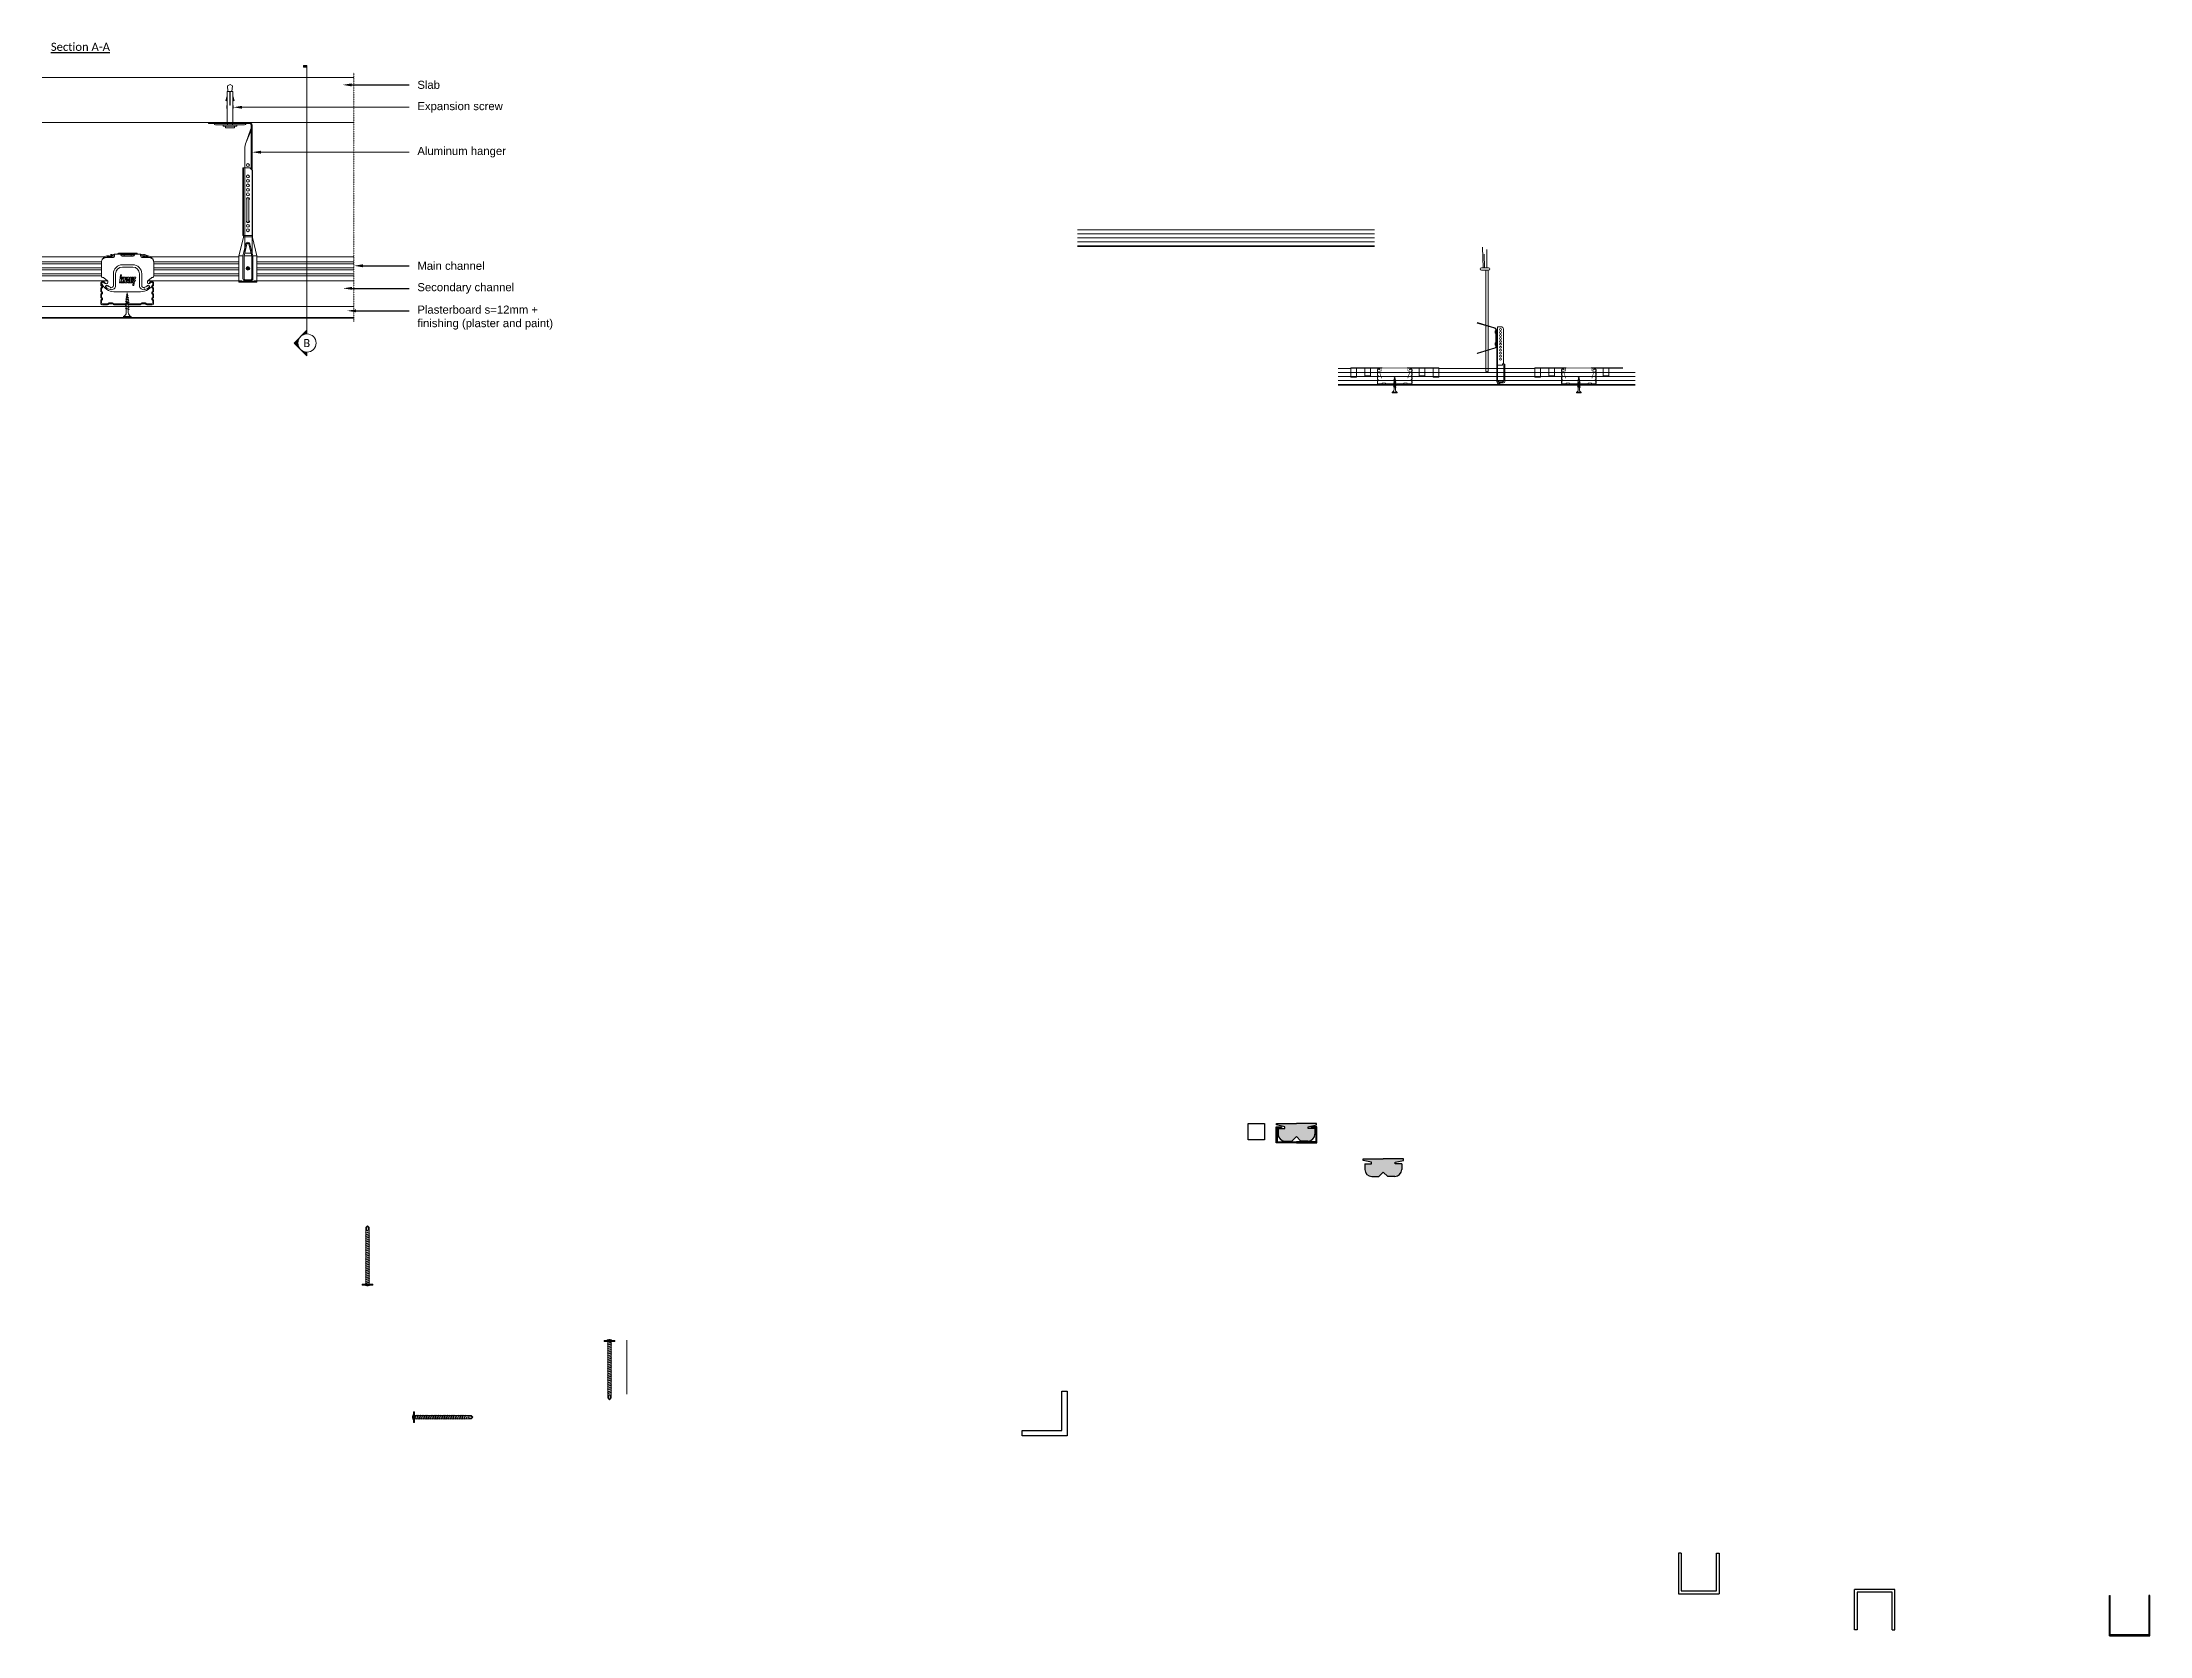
# Model space of a CAD drawing. Header units: millimetres. Extents: x 466 to 32107, y -1124 to 7826.
# Drawn here: x 18796 to 21141, y -210 to 1564 of the extents above; entities that cross this region are included whole.
import ezdxf
from ezdxf import colors
from ezdxf.entities.mleader import LeaderData, LeaderLine
from ezdxf.math import Vec2, Vec3

# ---------------------------------------------------------------- set-up
doc = ezdxf.new("R2010")
doc.units = ezdxf.units.MM
doc.linetypes.add('TRAZO_Y_PUNTO', pattern=[1, 0.5, -0.25, 0, -0.25])
for name, color, linetype, lineweight in [('001_Dark_1 20', 7, 'Continuous', 5), ('001_Dark_1 5', 7, 'Continuous', 5), ('002_Medium_1 5', 250, 'Continuous', 5), ('003_Light_1 5', 252, 'Continuous', 5), ('hachures', 7, 'Continuous', 9)]:
    doc.layers.add(name, color=color, linetype=linetype, lineweight=lineweight)
doc.layers.add('01-Text', color=250, linetype='Continuous')
doc.styles.add('SS_5_notes!', font='calibri.ttf', dxfattribs={"height": 9})
doc.styles.get("Standard").update_dxf_attribs({"font": 'arial.ttf'})
picture_1 = doc.add_image_def('image1.jpg', size_in_pixel=(225, 225))

msp = doc.modelspace()

# ---------------------------------------------------------------- texts
at = {"layer": '01-Text', "insert": (18806.1, 1563), "char_height": 9, "attachment_point": 1, "style": 'SS_5_notes!'}
msp.add_mtext_dynamic_manual_height_columns('{\\LSection A-A}', width=184.641, gutter_width=45, heights=[0], dxfattribs=at)

# ---------------------------------------------------------------- blocks, each defined once
blk = doc.blocks.new('CD60-27')
at = {"layer": '003_Light_1 5', "const_width": 2}
blk.add_lwpolyline([(-25, 24, 1), (-29, 24), (-29, 22.6, 0.267949), (-28.4, 21.5, -0.57735), (-28.4, 19.3, 0.267949), (-29, 18.2), (-29, 15.9, 0.267949), (-28.4, 14.8, -0.57735), (-28.4, 12.6, 0.267949), (-29, 11.5), (-29, 9.2, 0.267949), (-28.4, 8.1, -0.57735), (-28.4, 5.9, 0.267949), (-29, 4.8), (-29, 2.3, 0.414214), (-27.8, 1), (-22.1, 1, 0.247529), (-21.1, 1.5, -0.247529), (-20.1, 2.1), (-16.6, 2.1, -0.247529), (-15.5, 1.5, 0.247529), (-14.5, 1), (-2.2, 1, 0.267949), (-1.1, 1.6, -0.57735), (1.1, 1.6, 0.267949), (2.2, 1), (14.5, 1, 0.247529), (15.5, 1.5, -0.247529), (16.6, 2.1), (20.1, 2.1, -0.247529), (21.1, 1.5, 0.247529), (22.1, 1), (27.8, 1, 0.414214), (29, 2.3), (29, 4.8, 0.267949), (28.4, 5.9, -0.57735), (28.4, 8.1, 0.267949), (29, 9.2), (29, 11.5, 0.267949), (28.4, 12.6, -0.57735), (28.4, 14.8, 0.267949), (29, 15.9), (29, 18.2, 0.267949), (28.4, 19.3, -0.57735), (28.4, 21.5, 0.267949), (29, 22.6), (29, 24, 1), (25, 24, 1)], format="xyb", dxfattribs=at)
blk = doc.blocks.new('D-DUEBEL')
at = {"layer": '002_Medium_1 5'}
for p, q in [((-3.3, 35.2), (-4.8, 30.2)), ((-4, 30), (-4.8, 30.2)), ((-3.3, 32.6), (-4, 30)), ((-3.3, 40.2), (-0.3, 40.2)), ((-3.3, 40.2), (-3.3, 8.2)), ((-0.3, 25.5), (-0.3, 40.2)), ((0.3, 25.5), (0.3, 40.2)), ((0.3, 40.2), (3.2, 40.2)), ((3.2, 8.2), (3.2, 40.2)), ((3.2, 35.2), (4.7, 30.2)), ((3.2, 32.6), (4, 30)), ((4, 30), (4.7, 30.2)), ((-7.5, 3.2), (7.5, 3.2)), ((-7.5, 1.7), (-7.5, 3.2)), ((-7.5, 1.7), (7.5, 1.7)), ((-5, 0), (-5, 1.7)), ((-3.3, 8.2), (-2.8, 3.2)), ((3.2, 8.2), (2.8, 3.2)), ((5, 0), (5, 1.7)), ((7.5, 1.7), (7.5, 3.2)), ((-5, 0), (5, 0))]:
    blk.add_line(p, q, dxfattribs=at)
blk.add_arc((0, 25.5), 0.25, 180, 0, dxfattribs=at)
at = {"layer": '003_Light_1 5'}
for p, q in [((-2.8, 46.7), (0, 48.2)), ((0, 48.2), (2.7, 46.7)), ((-3.3, 24.9), (-3.5, 24.9)), ((-3.3, 17.9), (-3.5, 24.9)), ((-2.3, 40.2), (-2.8, 46.7)), ((2.2, 40.2), (2.7, 46.7)), ((3.2, 17.9), (3.5, 24.9)), ((3.5, 24.9), (3.2, 24.9))]:
    blk.add_line(p, q, dxfattribs=at)
blk = doc.blocks.new('TN25')
at = {"layer": '002_Medium_1 5'}
for p, q in [((0, 4.2), (0, -4.2)), ((0, 4.2), (1, 4.2)), ((1, 4.2), (1, -4.2)), ((5.5, 1.1), (8.9, 1.1)), ((9.4, 1.1), (11.5, 1.1)), ((12, 1.1), (14.1, 1.1)), ((14.6, 1.1), (16.7, 1.1)), ((17.2, 1.1), (18.2, 1.1)), ((18.2, 1.1), (19.2, 1)), ((19.7, 0.9), (21.7, 0.7)), ((22.2, 0.6), (24.1, 0.4)), ((24.6, 0.3), (27.2, 0)), ((24.8, -0.3), (27.2, 0)), ((0, -4.2), (1, -4.2)), ((9.6, -1.1), (5.5, -1.1)), ((12.2, -1.1), (10.1, -1.1)), ((14.8, -1.1), (12.7, -1.1)), ((17.4, -1.1), (15.3, -1.1)), ((18.2, -1.1), (17.9, -1.1)), ((18.2, -1.1), (19.9, -0.9)), ((20.3, -0.9), (22.1, -0.6)), ((22.6, -0.6), (24.4, -0.4))]:
    blk.add_line(p, q, dxfattribs=at)
for centre, start, end in [((5.6, 6), 201.3837, 269.0609), ((5.6, -6), 90.9392, 158.6164)]:
    blk.add_arc(centre, 4.92, start, end, dxfattribs=at)
at = {"layer": '003_Light_1 5'}
for p, q in [((9, 2), (8.7, 1.7)), ((8.7, 1.7), (9.8, -1.7)), ((9, 2), (10, -2)), ((9, 2), (9.2, 1.7)), ((9.2, 1.7), (10.3, -1.7)), ((11.6, 2), (11.3, 1.7)), ((11.3, 1.7), (12.4, -1.7)), ((11.6, 2), (12.6, -2)), ((11.6, 2), (11.8, 1.7)), ((11.8, 1.7), (12.9, -1.7)), ((14.2, 2), (13.9, 1.7)), ((13.9, 1.7), (15, -1.7)), ((14.2, 2), (15.2, -2)), ((14.2, 2), (14.4, 1.7)), ((14.4, 1.7), (15.5, -1.7)), ((16.8, 2), (16.5, 1.7)), ((16.5, 1.7), (17.6, -1.7)), ((16.8, 2), (17.8, -2)), ((16.8, 2), (17, 1.7)), ((17, 1.7), (18.1, -1.7)), ((19.4, 1.8), (19, 1.5)), ((19, 1.5), (20, -1.3)), ((19.4, 1.8), (19.5, 1.5)), ((19.4, 1.8), (20.2, -1.6)), ((19.5, 1.5), (20.5, -1.3)), ((21.9, 1.3), (21.6, 1)), ((21.6, 1), (22.2, -1)), ((21.9, 1.3), (22.1, 1)), ((21.9, 1.3), (22.4, -1.3)), ((22.1, 1), (22.7, -1)), ((24.4, 0.8), (24.1, 0.5)), ((24.1, 0.5), (24.5, -0.6)), ((24.4, 0.8), (24.6, 0.5)), ((24.4, 0.8), (24.6, -0.9)), ((24.6, 0.5), (25, -0.6)), ((10, -2), (9.8, -1.7)), ((10, -2), (10.3, -1.7)), ((12.6, -2), (12.4, -1.7)), ((12.6, -2), (12.9, -1.7)), ((15.2, -2), (15, -1.7)), ((15.2, -2), (15.5, -1.7)), ((17.8, -2), (17.6, -1.7)), ((17.8, -2), (18.1, -1.7)), ((20.2, -1.6), (20, -1.3)), ((20.2, -1.6), (20.5, -1.3)), ((22.4, -1.3), (22.2, -1)), ((22.4, -1.3), (22.7, -1)), ((24.6, -0.9), (24.5, -0.6)), ((24.6, -0.9), (25, -0.6))]:
    blk.add_line(p, q, dxfattribs=at)
blk = doc.blocks.new('*U33')
at = {"layer": '003_Light_1 5'}
blk.add_hatch(color=256, dxfattribs=at).paths.add_polyline_path([(-4, 308.8), (-4, 307), (0, 307), (0, 308.8)])
h = blk.add_hatch(color=256, dxfattribs=at)
edge = h.paths.add_edge_path()
edge.add_line((0, 10.1), (0, 14.3))
edge.add_line((0, 14.3), (-14.3, 0))
edge.add_line((-14.3, 0), (0, -14.3))
edge.add_line((0, -14.3), (0, -10.1))
edge.add_arc((0, 0), 10.1, 90, 270, ccw=False)
at = {"layer": '003_Light_1 5', "linetype": 'Continuous', "ltscale": 10}
blk.add_line((0, 10.1), (0, 308.8), dxfattribs=at)
at = {"layer": '003_Light_1 5'}
blk.add_lwpolyline([(-4, 308.8), (-4, 307), (0, 307), (0, 308.8)], close=True, dxfattribs=at)
blk.add_lwpolyline([(0, 10.1), (0, 14.3), (-14.3, 0), (0, -14.3), (0, -10.1, -1)], format="xyb", close=True, dxfattribs=at)
blk.add_circle((0, 0), 10.1, dxfattribs=at)
at = {"layer": '003_Light_1 5', "style": 'SS_5_notes!'}
blk.add_attdef('Section', (-4.1, -4.5), '', height=9, dxfattribs=at)
blk = doc.blocks.new('ANKERF-S')
at = {"layer": '002_Medium_1 5'}
for p, q in [((23.1, 140), (23.1, 93.1)), ((27.1, 140), (27.1, 94.3)), ((-2.9, 34.4), (-2.9, 93.8)), ((0.1, 96.8), (7.1, 96.8)), ((7.1, 96.8), (7.1, 92.1)), ((8.6, 78.1), (7.1, 78.1)), ((10, 90.1), (11, 90.1)), ((10, 86.1), (11, 86.1)), ((11, 90.1), (11, 86.1)), ((23.1, 92.4), (23.1, 52.6)), ((27.1, 93.6), (27.1, 51.4)), ((40.4, 103.1), (40.2, 103.7)), ((41.3, 103.4), (41.1, 104)), ((10, 70.1), (11, 70.1)), ((10, 66.1), (11, 66.1)), ((11, 70.1), (11, 66.1)), ((23.1, 51.9), (23.1, 27)), ((27.1, 50.7), (27.1, 27)), ((40.4, 53.1), (40.2, 52.4)), ((-5.1, 34), (-3.6, 34)), ((-5.1, 27), (-5.1, 34)), ((-5.1, 27.4), (-3.6, 27.4)), ((-5.1, 27), (-5.1, 4.6)), ((-5.1, 22.4), (-3.6, 22.4)), ((-3.6, 34), (-3.6, 27)), ((-3.6, 6.1), (-3.6, 27)), ((-3.6, 2.6), (-3.6, 2.6)), ((-3.1, 2.6), (6.6, 2.6)), ((-2.9, 34.4), (-1.1, 34.4)), ((5.1, 4.1), (-1.6, 4.1)), ((-1.1, 34.4), (-1.1, 32.6)), ((7.1, 32.6), (-1.1, 32.6)), ((1.3, 2.6), (7.4, 0)), ((4.8, 2.6), (7.4, 1.5)), ((7.1, 30.5), (8.6, 30.5)), ((7.1, 30.5), (7.1, 27)), ((7.1, 27.4), (8.6, 27.4)), ((7.1, 27), (7.1, 6.1)), ((7.1, 22.4), (8.6, 22.4)), ((7.4, 0), (7.4, 1.5)), ((8.6, 30.5), (8.6, 27)), ((8.6, 4.6), (8.6, 27))]:
    blk.add_line(p, q, dxfattribs=at)
blk.add_lwpolyline([(8.6, 30.5), (8.6, 92.1), (7.1, 92.1), (7.1, 30.5)], dxfattribs=at)
for points in [[(41.1, 104), (11.5, 95.2, 0.331991), (9.3, 92.4), (9.3, 63.8, 0.331991), (11.5, 61), (41.1, 52.2), (41.3, 52.8), (11.7, 61.6, -0.331991), (10, 63.8), (10, 92.4, -0.331991), (11.7, 94.6), (41.3, 103.4)], [(7.1, 68.7), (7.1, 66.2, -0.36397)]]:
    blk.add_lwpolyline(points, format="xyb", dxfattribs=at)
at = {"layer": '002_Medium_1 5', "flags": 128}
blk.add_lwpolyline([(23.1, 27), (23.1, 22.4, 0.174705), (23.3, 22, 0.104203), (23.7, 21.6, 0.064948), (24.3, 21.4, 0.051099), (25.1, 21.4, 0.051099), (25.9, 21.4, 0.064948), (26.5, 21.6, 0.104203), (27, 22, 0.174705), (27.1, 22.4), (27.1, 27)], format="xyb", dxfattribs=at)
at = {"layer": '002_Medium_1 5'}
for centre in [(2.1, 92.5), (2.1, 87.5), (2.1, 82.5), (2.1, 77.5), (2.1, 72.5), (2.1, 67.5), (2.1, 62.5), (2.1, 57.5), (2.1, 52.5), (2.1, 47.5), (2.1, 42.5)]:
    blk.add_circle(centre, 1.6, dxfattribs=at)
for centre, radius, start, end in [((0.1, 93.8), 3, 90, 180), ((-3.1, 4.6), 2, 180, 270), ((1.7, 9.2), 5.68, 199.0627, 242.9883), ((-1.6, 6.1), 2, 180, 270), ((1.7, 9.2), 5.68, 297.0117, 340.9373), ((5.1, 6.1), 2, 270, 0), ((6.6, 4.6), 2, 270, 0)]:
    blk.add_arc(centre, radius, start, end, dxfattribs=at)

# ---------------------------------------------------------------- hatches: boundary and pattern name
h = msp.add_hatch(color=256)
h.dxf.hatch_style = 1
h.paths.add_polyline_path([(20212.1, 354.7), (20206.1, 354.7), (20204.7, 354.7), (20204.7, 356.7), (20214, 358.6), (20213.9, 360.3), (20191.6, 360.3), (20169.3, 360.3), (20169.3, 358.6), (20178.5, 356.7), (20178.5, 354.7), (20177.1, 354.7), (20171.1, 354.7), (20171.1, 348.5, 0.414214), (20178.9, 340.7), (20186.6, 340.7), (20191.6, 345.7), (20196.6, 340.7), (20204.4, 340.7, 0.414214), (20212.1, 348.5)])
h = msp.add_hatch(color=256)
h.dxf.hatch_style = 1
h.paths.add_polyline_path([(20265.8, 320.8), (20265.8, 319.1), (20275.1, 317.2), (20275.1, 315.2), (20273.7, 315.2), (20267.7, 315.2), (20267.7, 309, 0.414214), (20275.4, 301.2), (20283.2, 301.2), (20288.2, 306.2), (20293.2, 301.2), (20300.9, 301.2, 0.414214), (20308.7, 309), (20308.7, 315.2), (20302.7, 315.2), (20301.3, 315.2), (20301.3, 317.2), (20310.5, 319.1), (20310.5, 320.8), (20288.2, 320.8)])
at = {"layer": '003_Light_1 5'}
msp.add_hatch(color=256, dxfattribs=at).paths.add_polyline_path([(19027.3, 1311.9, 1), (19023.3, 1311.9, 1)])

# ---------------------------------------------------------------- linework, layer by layer
for p, q in [((20169.1, 338.7), (20169.1, 356.7)), ((20169.1, 356.7), (20175.1, 356.7)), ((20169.3, 358.6), (20169.3, 360.3)), ((20169.3, 360.3), (20191.6, 360.3)), ((20178.5, 356.7), (20169.3, 358.6)), ((20175.1, 355.7), (20170.1, 355.7)), ((20170.1, 355.7), (20170.1, 339.7)), ((20171.1, 354.7), (20177.1, 354.7)), ((20171.1, 354.7), (20171.1, 348.5)), ((20175.1, 356.7), (20175.1, 355.7)), ((20177.1, 354.7), (20178.5, 354.7)), ((20178.5, 354.7), (20178.5, 356.7)), ((20213.9, 360.3), (20191.6, 360.3)), ((20204.7, 356.7), (20214, 358.6)), ((20204.7, 354.7), (20204.7, 356.7)), ((20206.1, 354.7), (20204.7, 354.7)), ((20212.1, 354.7), (20206.1, 354.7)), ((20214.1, 356.7), (20208.1, 356.7)), ((20208.1, 356.7), (20208.1, 355.7)), ((20208.1, 355.7), (20213.1, 355.7)), ((20212.1, 354.7), (20212.1, 348.5)), ((20213.1, 355.7), (20213.1, 339.7)), ((20213.1, 355.7), (20213.1, 353.7)), ((20214, 358.6), (20213.9, 360.3)), ((20214.1, 338.7), (20214.1, 356.7)), ((20191.6, 338.7), (20169.1, 338.7)), ((20170.1, 339.7), (20191.6, 339.7)), ((20178.9, 340.7), (20186.6, 340.7)), ((20186.6, 340.7), (20191.6, 345.7)), ((20196.6, 340.7), (20191.6, 345.7)), ((20213.1, 339.7), (20191.6, 339.7)), ((20191.6, 338.7), (20214.1, 338.7)), ((20204.4, 340.7), (20196.6, 340.7)), ((20265.8, 319.1), (20265.8, 320.8)), ((20265.8, 320.8), (20288.2, 320.8)), ((20275.1, 317.2), (20265.8, 319.1)), ((20267.7, 315.2), (20273.7, 315.2)), ((20267.7, 315.2), (20267.7, 309)), ((20273.7, 315.2), (20275.1, 315.2)), ((20275.1, 315.2), (20275.1, 317.2)), ((20283.2, 301.2), (20288.2, 306.2)), ((20310.5, 320.8), (20288.2, 320.8)), ((20293.2, 301.2), (20288.2, 306.2)), ((20301.3, 317.2), (20310.5, 319.1)), ((20301.3, 315.2), (20301.3, 317.2)), ((20302.7, 315.2), (20301.3, 315.2)), ((20308.7, 315.2), (20302.7, 315.2)), ((20308.7, 315.2), (20308.7, 309)), ((20310.5, 319.1), (20310.5, 320.8)), ((20275.4, 301.2), (20283.2, 301.2)), ((20300.9, 301.2), (20293.2, 301.2)), ((19930.6, 18.5), (19930.6, 62.5)), ((19930.6, 62.5), (19936.6, 62.5)), ((19936.6, 62.5), (19936.6, 12.5)), ((19886.6, 12.5), (19886.6, 18.5)), ((19886.6, 18.5), (19930.6, 18.5)), ((19936.6, 12.5), (19886.6, 12.5)), ((20619.7, -118), (20616.7, -118)), ((20616.7, -118), (20616.7, -163)), ((20619.7, -118), (20619.7, -160)), ((20658.7, -160), (20658.7, -118)), ((20658.7, -118), (20661.7, -118)), ((20661.7, -118), (20661.7, -163)), ((20616.7, -163), (20661.7, -163)), ((20619.7, -160), (20658.7, -160)), ((20857.3, -158.3), (20812.3, -158.3)), ((20812.3, -203.3), (20812.3, -158.3)), ((20854.3, -161.3), (20815.3, -161.3)), ((20815.3, -161.3), (20815.3, -203.3)), ((20854.3, -203.3), (20854.3, -161.3)), ((20857.3, -203.3), (20857.3, -158.3)), ((21095.8, -209.9), (21095.8, -164.9)), ((21095.8, -164.9), (21096.8, -164.9)), ((21096.8, -208.9), (21096.8, -164.9)), ((21140.8, -164.9), (21139.8, -164.9)), ((21139.8, -164.9), (21139.8, -208.9)), ((21140.8, -209.9), (21140.8, -164.9)), ((20815.3, -203.3), (20812.3, -203.3)), ((20854.3, -203.3), (20857.3, -203.3)), ((21095.8, -209.9), (21140.8, -209.9)), ((21139.8, -208.9), (21096.8, -208.9))]:
    msp.add_line(p, q)
for centre, start, end in [((20178.9, 348.5), 180, 270), ((20204.4, 348.5), 270, 0), ((20275.4, 309), 180, 270), ((20300.9, 309), 270, 0)]:
    msp.add_arc(centre, 7.75, start, end)
at = {"layer": '001_Dark_1 20'}
for p, q in [((19159.6, 239.5), (19156.1, 238.2)), ((19156.1, 238.2), (19156.5, 238.5)), ((19156.5, 238.1), (19156.1, 238.2)), ((19160.5, 237.8), (19156.1, 236.2)), ((19156.1, 236.2), (19156.5, 236.5)), ((19156.5, 236.1), (19156.1, 236.2)), ((19160.5, 235.8), (19156.1, 234.2)), ((19156.1, 234.2), (19156.5, 234.5)), ((19158.3, 246.5), (19156.5, 244.5)), ((19156.5, 244.5), (19156.5, 238.5)), ((19156.5, 244.5), (19157.5, 244.5)), ((19158.9, 239.5), (19156.5, 238.5)), ((19158.6, 239), (19156.5, 238.1)), ((19156.5, 236.5), (19156.5, 238.1)), ((19160.1, 238), (19156.5, 236.5)), ((19160.1, 237.5), (19156.5, 236.1)), ((19156.5, 234.5), (19156.5, 236.1)), ((19160.1, 236), (19156.5, 234.5)), ((19160.1, 235.5), (19156.5, 234.1)), ((19157.5, 244.5), (19158.3, 246.5)), ((19160.1, 244.5), (19158.3, 246.5)), ((19159.6, 239.5), (19158.6, 239)), ((19159.6, 239.5), (19158.9, 239.5)), ((19160.1, 244.5), (19160.1, 238)), ((19160.5, 237.8), (19160.1, 238)), ((19160.1, 237.5), (19160.5, 237.8)), ((19160.1, 236), (19160.1, 237.5)), ((19160.5, 235.8), (19160.1, 236)), ((19160.1, 235.5), (19160.5, 235.8)), ((19160.1, 234), (19160.1, 235.5)), ((19156.5, 234.1), (19156.1, 234.2)), ((19160.5, 233.8), (19156.1, 232.2)), ((19156.1, 232.2), (19156.5, 232.5)), ((19156.5, 232.1), (19156.1, 232.2)), ((19160.5, 231.8), (19156.1, 230.2)), ((19156.1, 230.2), (19156.5, 230.5)), ((19156.5, 230.1), (19156.1, 230.2)), ((19160.5, 229.8), (19156.1, 228.2)), ((19160.5, 227.8), (19156.1, 226.2)), ((19156.1, 226.2), (19156.5, 226.5)), ((19156.5, 226.1), (19156.1, 226.2)), ((19160.5, 225.8), (19156.1, 224.2)), ((19156.1, 224.2), (19156.5, 224.5)), ((19156.5, 224.1), (19156.1, 224.2)), ((19160.5, 223.8), (19156.1, 222.2)), ((19156.1, 222.2), (19156.5, 222.5)), ((19156.5, 222.1), (19156.1, 222.2)), ((19160.5, 221.8), (19156.1, 220.2)), ((19156.1, 220.2), (19156.5, 220.5)), ((19156.5, 220.1), (19156.1, 220.2)), ((19160.5, 219.8), (19156.1, 218.2)), ((19156.1, 218.2), (19156.5, 218.5)), ((19156.5, 218.1), (19156.1, 218.2)), ((19160.5, 217.8), (19156.1, 216.2)), ((19156.1, 216.2), (19156.5, 216.5)), ((19156.5, 216.1), (19156.1, 216.2)), ((19160.5, 215.8), (19156.1, 214.2)), ((19156.1, 214.2), (19156.5, 214.5)), ((19156.5, 214.1), (19156.1, 214.2)), ((19160.5, 213.8), (19156.1, 212.2)), ((19160.5, 211.8), (19156.1, 210.2)), ((19156.5, 232.5), (19156.5, 234.1)), ((19160.1, 234), (19156.5, 232.5)), ((19160.1, 233.5), (19156.5, 232.1)), ((19156.5, 230.5), (19156.5, 232.1)), ((19160.1, 232), (19156.5, 230.5)), ((19160.1, 231.5), (19156.5, 230.1)), ((19156.5, 228.5), (19156.5, 230.1)), ((19160.1, 230), (19156.5, 228.5)), ((19160.1, 229.5), (19156.5, 228.1)), ((19156.5, 226.5), (19156.5, 228.1)), ((19160.1, 228), (19156.5, 226.5)), ((19160.1, 227.5), (19156.5, 226.1)), ((19156.5, 224.5), (19156.5, 226.1)), ((19160.1, 226), (19156.5, 224.5)), ((19160.1, 225.5), (19156.5, 224.1)), ((19156.5, 222.5), (19156.5, 224.1)), ((19160.1, 224), (19156.5, 222.5)), ((19160.1, 223.5), (19156.5, 222.1)), ((19156.5, 220.5), (19156.5, 222.1)), ((19160.1, 222), (19156.5, 220.5)), ((19160.1, 221.5), (19156.5, 220.1)), ((19156.5, 218.5), (19156.5, 220.1)), ((19160.1, 220), (19156.5, 218.5)), ((19160.1, 219.5), (19156.5, 218.1)), ((19156.5, 216.5), (19156.5, 218.1)), ((19160.1, 218), (19156.5, 216.5)), ((19160.1, 217.5), (19156.5, 216.1)), ((19156.5, 214.5), (19156.5, 216.1)), ((19160.1, 216), (19156.5, 214.5)), ((19160.1, 215.5), (19156.5, 214.1)), ((19156.5, 212.5), (19156.5, 214.1)), ((19160.1, 214), (19156.5, 212.5)), ((19160.1, 213.5), (19156.5, 212.1)), ((19156.5, 210.5), (19156.5, 212.1)), ((19160.1, 212), (19156.5, 210.5)), ((19160.1, 211.5), (19156.5, 210.1)), ((19160.5, 233.8), (19160.1, 234)), ((19160.1, 233.5), (19160.5, 233.8)), ((19160.1, 232), (19160.1, 233.5)), ((19160.5, 231.8), (19160.1, 232)), ((19160.1, 231.5), (19160.5, 231.8)), ((19160.1, 230), (19160.1, 231.5)), ((19160.5, 229.8), (19160.1, 230)), ((19160.1, 229.5), (19160.5, 229.8)), ((19160.1, 228), (19160.1, 229.5)), ((19160.5, 227.8), (19160.1, 228)), ((19160.1, 227.5), (19160.5, 227.8)), ((19160.1, 226), (19160.1, 227.5)), ((19160.5, 225.8), (19160.1, 226)), ((19160.1, 225.5), (19160.5, 225.8)), ((19160.1, 224), (19160.1, 225.5)), ((19160.5, 223.8), (19160.1, 224)), ((19160.1, 223.5), (19160.5, 223.8)), ((19160.1, 222), (19160.1, 223.5)), ((19160.5, 221.8), (19160.1, 222)), ((19160.1, 221.5), (19160.5, 221.8)), ((19160.1, 220), (19160.1, 221.5)), ((19160.5, 219.8), (19160.1, 220)), ((19160.1, 219.5), (19160.5, 219.8)), ((19160.1, 218), (19160.1, 219.5)), ((19160.5, 217.8), (19160.1, 218)), ((19160.1, 217.5), (19160.5, 217.8)), ((19160.1, 216), (19160.1, 217.5)), ((19160.5, 215.8), (19160.1, 216)), ((19160.1, 215.5), (19160.5, 215.8)), ((19160.1, 214), (19160.1, 215.5)), ((19160.5, 213.8), (19160.1, 214)), ((19160.1, 213.5), (19160.5, 213.8)), ((19160.1, 212), (19160.1, 213.5)), ((19160.5, 211.8), (19160.1, 212)), ((19160.1, 211.5), (19160.5, 211.8)), ((19160.1, 210), (19160.1, 211.5)), ((19156.1, 210.2), (19156.5, 210.5)), ((19156.5, 210.1), (19156.1, 210.2)), ((19160.5, 209.8), (19156.1, 208.2)), ((19156.1, 208.2), (19156.5, 208.5)), ((19156.5, 208.1), (19156.1, 208.2)), ((19160.5, 207.8), (19156.1, 206.2)), ((19156.1, 206.2), (19156.5, 206.5)), ((19156.5, 206.1), (19156.1, 206.2)), ((19160.5, 205.8), (19156.1, 204.2)), ((19156.1, 204.2), (19156.5, 204.5)), ((19156.5, 204.1), (19156.1, 204.2)), ((19160.5, 203.8), (19156.1, 202.2)), ((19156.1, 202.2), (19156.5, 202.5)), ((19156.5, 202.1), (19156.1, 202.2)), ((19160.5, 201.8), (19156.1, 200.2)), ((19156.1, 200.2), (19156.5, 200.5)), ((19156.5, 200.1), (19156.1, 200.2)), ((19160.5, 199.8), (19156.1, 198.2)), ((19160.5, 197.8), (19156.1, 196.2)), ((19156.1, 196.2), (19156.5, 196.5)), ((19156.5, 196.1), (19156.1, 196.2)), ((19160.5, 195.8), (19156.1, 194.2)), ((19156.1, 194.2), (19156.5, 194.5)), ((19156.5, 194.1), (19156.1, 194.2)), ((19160.5, 193.8), (19156.1, 192.2)), ((19156.1, 192.2), (19156.5, 192.5)), ((19156.5, 192.1), (19156.1, 192.2)), ((19160.5, 191.8), (19156.1, 190.2)), ((19156.1, 190.2), (19156.5, 190.5)), ((19156.5, 190.1), (19156.1, 190.2)), ((19160.5, 189.8), (19156.1, 188.2)), ((19156.1, 188.2), (19156.5, 188.5)), ((19156.5, 188.1), (19156.1, 188.2)), ((19160.5, 187.8), (19156.1, 186.2)), ((19156.5, 208.5), (19156.5, 210.1)), ((19160.1, 210), (19156.5, 208.5)), ((19160.1, 209.5), (19156.5, 208.1)), ((19156.5, 206.5), (19156.5, 208.1)), ((19160.1, 208), (19156.5, 206.5)), ((19160.1, 207.5), (19156.5, 206.1)), ((19156.5, 204.5), (19156.5, 206.1)), ((19160.1, 206), (19156.5, 204.5)), ((19160.1, 205.5), (19156.5, 204.1)), ((19156.5, 202.5), (19156.5, 204.1)), ((19160.1, 204), (19156.5, 202.5)), ((19160.1, 203.5), (19156.5, 202.1)), ((19156.5, 200.5), (19156.5, 202.1)), ((19160.1, 202), (19156.5, 200.5)), ((19160.1, 201.5), (19156.5, 200.1)), ((19156.5, 198.5), (19156.5, 200.1)), ((19160.1, 200), (19156.5, 198.5)), ((19160.1, 199.5), (19156.5, 198.1)), ((19156.5, 196.5), (19156.5, 198.1)), ((19160.1, 198), (19156.5, 196.5)), ((19160.1, 197.5), (19156.5, 196.1)), ((19156.5, 194.5), (19156.5, 196.1)), ((19160.1, 196), (19156.5, 194.5)), ((19160.1, 195.5), (19156.5, 194.1)), ((19156.5, 192.5), (19156.5, 194.1)), ((19160.1, 194), (19156.5, 192.5)), ((19160.1, 193.5), (19156.5, 192.1)), ((19156.5, 190.5), (19156.5, 192.1)), ((19160.1, 192), (19156.5, 190.5)), ((19160.1, 191.5), (19156.5, 190.1)), ((19156.5, 188.5), (19156.5, 190.1)), ((19160.1, 190), (19156.5, 188.5)), ((19160.1, 189.5), (19156.5, 188.1)), ((19156.5, 186.5), (19156.5, 188.1)), ((19160.1, 188), (19156.5, 186.5)), ((19160.5, 209.8), (19160.1, 210)), ((19160.1, 209.5), (19160.5, 209.8)), ((19160.1, 208), (19160.1, 209.5)), ((19160.5, 207.8), (19160.1, 208)), ((19160.1, 207.5), (19160.5, 207.8)), ((19160.1, 206), (19160.1, 207.5)), ((19160.5, 205.8), (19160.1, 206)), ((19160.1, 205.5), (19160.5, 205.8)), ((19160.1, 204), (19160.1, 205.5)), ((19160.5, 203.8), (19160.1, 204)), ((19160.1, 203.5), (19160.5, 203.8)), ((19160.1, 202), (19160.1, 203.5)), ((19160.5, 201.8), (19160.1, 202)), ((19160.1, 201.5), (19160.5, 201.8)), ((19160.1, 200), (19160.1, 201.5)), ((19160.5, 199.8), (19160.1, 200)), ((19160.1, 199.5), (19160.5, 199.8)), ((19160.1, 198), (19160.1, 199.5)), ((19160.5, 197.8), (19160.1, 198)), ((19160.1, 197.5), (19160.5, 197.8)), ((19160.1, 196), (19160.1, 197.5)), ((19160.5, 195.8), (19160.1, 196)), ((19160.1, 195.5), (19160.5, 195.8)), ((19160.1, 194), (19160.1, 195.5)), ((19160.5, 193.8), (19160.1, 194)), ((19160.1, 193.5), (19160.5, 193.8)), ((19160.1, 192), (19160.1, 193.5)), ((19160.5, 191.8), (19160.1, 192)), ((19160.1, 191.5), (19160.5, 191.8)), ((19160.1, 190), (19160.1, 191.5)), ((19160.5, 189.8), (19160.1, 190)), ((19160.1, 189.5), (19160.5, 189.8)), ((19160.1, 188), (19160.1, 189.5)), ((19160.5, 187.8), (19160.1, 188)), ((19160.1, 187.5), (19160.5, 187.8)), ((19163.8, 181.5), (19152.8, 181.5)), ((19163.8, 180.5), (19152.8, 180.5)), ((19156.1, 186.2), (19156.5, 186.5)), ((19156.5, 186.1), (19156.1, 186.2)), ((19160.5, 185.8), (19156.1, 184.2)), ((19156.1, 184.2), (19156.5, 184.5)), ((19156.5, 184.1), (19156.1, 184.2)), ((19160.5, 183.8), (19156.1, 182.2)), ((19156.1, 182.2), (19156.5, 182.5)), ((19156.5, 182.1), (19156.1, 182.2)), ((19160.1, 187.5), (19156.5, 186.1)), ((19156.5, 184.5), (19156.5, 186.1)), ((19160.1, 186), (19156.5, 184.5)), ((19160.1, 185.5), (19156.5, 184.1)), ((19156.5, 182.5), (19156.5, 184.1)), ((19160.1, 184), (19156.5, 182.5)), ((19160.1, 183.5), (19156.5, 182.1)), ((19156.5, 182.1), (19156.5, 181.5)), ((19159, 179.5), (19157.5, 179.5)), ((19160.1, 182), (19159, 181.5)), ((19160.5, 181.8), (19159.6, 181.5)), ((19160.1, 186), (19160.1, 187.5)), ((19160.5, 185.8), (19160.1, 186)), ((19160.1, 185.5), (19160.5, 185.8)), ((19160.1, 184), (19160.1, 185.5)), ((19160.5, 183.8), (19160.1, 184)), ((19160.1, 183.5), (19160.5, 183.8)), ((19160.1, 182), (19160.1, 183.5)), ((19160.5, 181.8), (19160.1, 182)), ((19160.1, 181.5), (19160.5, 181.8)), ((19421.9, 118.8), (19432.9, 118.8)), ((19421.9, 117.8), (19432.9, 117.8)), ((19425.2, 117.5), (19426, 117.8)), ((19425.6, 117.8), (19425.2, 117.5)), ((19425.2, 117.5), (19425.6, 117.4)), ((19425.6, 117.4), (19426.7, 117.8)), ((19425.6, 117.4), (19425.6, 115.8)), ((19425.6, 115.8), (19429.2, 117.3)), ((19426.7, 119.8), (19428.2, 119.8)), ((19429.2, 117.3), (19429.2, 117.8)), ((19429.2, 117.3), (19429.6, 117.1)), ((19425.2, 115.5), (19429.6, 117.1)), ((19425.6, 115.8), (19425.2, 115.5)), ((19425.2, 115.5), (19425.6, 115.4)), ((19425.2, 113.5), (19429.6, 115.1)), ((19425.6, 113.8), (19425.2, 113.5)), ((19425.2, 113.5), (19425.6, 113.4)), ((19425.2, 111.5), (19429.6, 113.1)), ((19425.6, 111.8), (19425.2, 111.5)), ((19425.2, 111.5), (19425.6, 111.4)), ((19425.2, 109.5), (19429.6, 111.1)), ((19425.6, 109.8), (19425.2, 109.5)), ((19425.2, 109.5), (19425.6, 109.4)), ((19425.2, 107.5), (19429.6, 109.1)), ((19425.6, 107.8), (19425.2, 107.5)), ((19425.2, 107.5), (19425.6, 107.4)), ((19425.2, 105.5), (19429.6, 107.1)), ((19425.6, 105.8), (19425.2, 105.5)), ((19425.2, 105.5), (19425.6, 105.4)), ((19425.2, 103.5), (19429.6, 105.1)), ((19425.6, 103.8), (19425.2, 103.5)), ((19425.2, 103.5), (19425.6, 103.4)), ((19425.2, 101.5), (19429.6, 103.1)), ((19425.6, 101.8), (19425.2, 101.5)), ((19425.2, 101.5), (19425.6, 101.4)), ((19425.2, 99.5), (19429.6, 101.1)), ((19425.6, 99.8), (19425.2, 99.5)), ((19425.2, 99.5), (19425.6, 99.4)), ((19425.2, 97.5), (19429.6, 99.1)), ((19425.6, 97.8), (19425.2, 97.5)), ((19425.2, 97.5), (19425.6, 97.4)), ((19425.2, 95.5), (19429.6, 97.1)), ((19425.6, 95.8), (19425.2, 95.5)), ((19425.2, 95.5), (19425.6, 95.4)), ((19425.2, 93.5), (19429.6, 95.1)), ((19425.6, 93.8), (19425.2, 93.5)), ((19425.6, 115.4), (19429.2, 116.8)), ((19425.6, 115.4), (19425.6, 113.8)), ((19425.6, 113.8), (19429.2, 115.3)), ((19425.6, 113.4), (19429.2, 114.8)), ((19425.6, 113.4), (19425.6, 111.8)), ((19425.6, 111.8), (19429.2, 113.3)), ((19425.6, 111.4), (19429.2, 112.8)), ((19425.6, 111.4), (19425.6, 109.8)), ((19425.6, 109.8), (19429.2, 111.3)), ((19425.6, 109.4), (19429.2, 110.8)), ((19425.6, 109.4), (19425.6, 107.8)), ((19425.6, 107.8), (19429.2, 109.3)), ((19425.6, 107.4), (19429.2, 108.8)), ((19425.6, 107.4), (19425.6, 105.8)), ((19425.6, 105.8), (19429.2, 107.3)), ((19425.6, 105.4), (19429.2, 106.8)), ((19425.6, 105.4), (19425.6, 103.8)), ((19425.6, 103.8), (19429.2, 105.3)), ((19425.6, 103.4), (19429.2, 104.8)), ((19425.6, 103.4), (19425.6, 101.8)), ((19425.6, 101.8), (19429.2, 103.3)), ((19425.6, 101.4), (19429.2, 102.8)), ((19425.6, 101.4), (19425.6, 99.8)), ((19425.6, 99.8), (19429.2, 101.3)), ((19425.6, 99.4), (19429.2, 100.8)), ((19425.6, 99.4), (19425.6, 97.8)), ((19425.6, 97.8), (19429.2, 99.3)), ((19425.6, 97.4), (19429.2, 98.8)), ((19425.6, 97.4), (19425.6, 95.8)), ((19425.6, 95.8), (19429.2, 97.3)), ((19425.6, 95.4), (19429.2, 96.8)), ((19425.6, 95.4), (19425.6, 93.8)), ((19425.6, 93.8), (19429.2, 95.3)), ((19425.6, 93.4), (19429.2, 94.8)), ((19429.6, 117.1), (19429.2, 116.8)), ((19429.2, 116.8), (19429.2, 115.3)), ((19429.2, 115.3), (19429.6, 115.1)), ((19429.6, 115.1), (19429.2, 114.8)), ((19429.2, 114.8), (19429.2, 113.3)), ((19429.2, 113.3), (19429.6, 113.1)), ((19429.6, 113.1), (19429.2, 112.8)), ((19429.2, 112.8), (19429.2, 111.3)), ((19429.2, 111.3), (19429.6, 111.1)), ((19429.6, 111.1), (19429.2, 110.8)), ((19429.2, 110.8), (19429.2, 109.3)), ((19429.2, 109.3), (19429.6, 109.1)), ((19429.6, 109.1), (19429.2, 108.8)), ((19429.2, 108.8), (19429.2, 107.3)), ((19429.2, 107.3), (19429.6, 107.1)), ((19429.6, 107.1), (19429.2, 106.8)), ((19429.2, 106.8), (19429.2, 105.3)), ((19429.2, 105.3), (19429.6, 105.1)), ((19429.6, 105.1), (19429.2, 104.8)), ((19429.2, 104.8), (19429.2, 103.3)), ((19429.2, 103.3), (19429.6, 103.1)), ((19429.6, 103.1), (19429.2, 102.8)), ((19429.2, 102.8), (19429.2, 101.3)), ((19429.2, 100.8), (19429.2, 99.3)), ((19429.2, 99.3), (19429.6, 99.1)), ((19429.6, 99.1), (19429.2, 98.8)), ((19429.2, 98.8), (19429.2, 97.3)), ((19429.2, 97.3), (19429.6, 97.1)), ((19429.6, 97.1), (19429.2, 96.8)), ((19429.2, 96.8), (19429.2, 95.3)), ((19429.2, 95.3), (19429.6, 95.1)), ((19429.6, 95.1), (19429.2, 94.8)), ((19429.2, 94.8), (19429.2, 93.3)), ((19425.2, 93.5), (19425.6, 93.4)), ((19425.2, 91.5), (19429.6, 93.1)), ((19425.6, 91.8), (19425.2, 91.5)), ((19425.2, 91.5), (19425.6, 91.4)), ((19425.2, 89.5), (19429.6, 91.1)), ((19425.6, 89.8), (19425.2, 89.5)), ((19425.2, 89.5), (19425.6, 89.4)), ((19425.2, 87.5), (19429.6, 89.1)), ((19425.6, 87.8), (19425.2, 87.5)), ((19425.2, 87.5), (19425.6, 87.4)), ((19425.2, 85.5), (19429.6, 87.1)), ((19425.6, 85.8), (19425.2, 85.5)), ((19425.2, 85.5), (19425.6, 85.4)), ((19425.2, 83.5), (19429.6, 85.1)), ((19425.6, 83.8), (19425.2, 83.5)), ((19425.2, 83.5), (19425.6, 83.4)), ((19425.2, 81.5), (19429.6, 83.1)), ((19425.6, 81.8), (19425.2, 81.5)), ((19425.2, 81.5), (19425.6, 81.4)), ((19425.2, 79.5), (19429.6, 81.1)), ((19425.6, 79.8), (19425.2, 79.5)), ((19425.2, 79.5), (19425.6, 79.4)), ((19425.2, 77.5), (19429.6, 79.1)), ((19425.6, 77.8), (19425.2, 77.5)), ((19425.2, 77.5), (19425.6, 77.4)), ((19425.2, 75.5), (19429.6, 77.1)), ((19425.6, 75.8), (19425.2, 75.5)), ((19425.2, 75.5), (19425.6, 75.4)), ((19425.2, 73.5), (19429.6, 75.1)), ((19425.6, 73.8), (19425.2, 73.5)), ((19425.2, 73.5), (19425.6, 73.4)), ((19425.2, 71.5), (19429.6, 73.1)), ((19425.6, 71.8), (19425.2, 71.5)), ((19425.2, 71.5), (19425.6, 71.4)), ((19425.2, 69.5), (19429.6, 71.1)), ((19425.6, 93.4), (19425.6, 91.8)), ((19425.6, 91.8), (19429.2, 93.3)), ((19425.6, 91.4), (19429.2, 92.8)), ((19425.6, 91.4), (19425.6, 89.8)), ((19425.6, 89.8), (19429.2, 91.3)), ((19425.6, 89.4), (19429.2, 90.8)), ((19425.6, 89.4), (19425.6, 87.8)), ((19425.6, 87.8), (19429.2, 89.3)), ((19425.6, 87.4), (19429.2, 88.8)), ((19425.6, 87.4), (19425.6, 85.8)), ((19425.6, 85.8), (19429.2, 87.3)), ((19425.6, 85.4), (19429.2, 86.8)), ((19425.6, 85.4), (19425.6, 83.8)), ((19425.6, 83.8), (19429.2, 85.3)), ((19425.6, 83.4), (19429.2, 84.8)), ((19425.6, 83.4), (19425.6, 81.8)), ((19425.6, 81.8), (19429.2, 83.3)), ((19425.6, 81.4), (19429.2, 82.8)), ((19425.6, 81.4), (19425.6, 79.8)), ((19425.6, 79.8), (19429.2, 81.3)), ((19425.6, 79.4), (19429.2, 80.8)), ((19425.6, 79.4), (19425.6, 77.8)), ((19425.6, 77.8), (19429.2, 79.3)), ((19425.6, 77.4), (19429.2, 78.8)), ((19425.6, 77.4), (19425.6, 75.8)), ((19425.6, 75.8), (19429.2, 77.3)), ((19425.6, 75.4), (19429.2, 76.8)), ((19425.6, 75.4), (19425.6, 73.8)), ((19425.6, 73.8), (19429.2, 75.3)), ((19425.6, 73.4), (19429.2, 74.8)), ((19425.6, 73.4), (19425.6, 71.8)), ((19425.6, 71.8), (19429.2, 73.3)), ((19425.6, 71.4), (19429.2, 72.8)), ((19425.6, 71.4), (19425.6, 69.8)), ((19425.6, 69.8), (19429.2, 71.3)), ((19425.6, 69.4), (19429.2, 70.8)), ((19429.2, 93.3), (19429.6, 93.1)), ((19429.6, 93.1), (19429.2, 92.8)), ((19429.2, 92.8), (19429.2, 91.3)), ((19429.2, 91.3), (19429.6, 91.1)), ((19429.6, 91.1), (19429.2, 90.8)), ((19429.2, 90.8), (19429.2, 89.3)), ((19429.2, 89.3), (19429.6, 89.1)), ((19429.6, 89.1), (19429.2, 88.8)), ((19429.2, 88.8), (19429.2, 87.3)), ((19429.2, 86.8), (19429.2, 85.3)), ((19429.2, 85.3), (19429.6, 85.1)), ((19429.6, 85.1), (19429.2, 84.8)), ((19429.2, 84.8), (19429.2, 83.3)), ((19429.2, 83.3), (19429.6, 83.1)), ((19429.6, 83.1), (19429.2, 82.8)), ((19429.2, 82.8), (19429.2, 81.3)), ((19429.2, 81.3), (19429.6, 81.1)), ((19429.6, 81.1), (19429.2, 80.8)), ((19429.2, 80.8), (19429.2, 79.3)), ((19429.2, 79.3), (19429.6, 79.1)), ((19429.6, 79.1), (19429.2, 78.8)), ((19429.2, 78.8), (19429.2, 77.3)), ((19429.2, 77.3), (19429.6, 77.1)), ((19429.6, 77.1), (19429.2, 76.8)), ((19429.2, 76.8), (19429.2, 75.3)), ((19429.2, 75.3), (19429.6, 75.1)), ((19429.6, 75.1), (19429.2, 74.8)), ((19429.2, 74.8), (19429.2, 73.3)), ((19429.2, 73.3), (19429.6, 73.1)), ((19429.6, 73.1), (19429.2, 72.8)), ((19429.2, 72.8), (19429.2, 71.3)), ((19429.2, 70.8), (19429.2, 69.3)), ((19425.6, 69.8), (19425.2, 69.5)), ((19425.2, 69.5), (19425.6, 69.4)), ((19425.2, 67.5), (19429.6, 69.1)), ((19425.6, 67.8), (19425.2, 67.5)), ((19425.2, 67.5), (19425.6, 67.4)), ((19425.2, 65.5), (19429.6, 67.1)), ((19425.6, 65.8), (19425.2, 65.5)), ((19425.2, 65.5), (19425.6, 65.4)), ((19425.2, 63.5), (19429.6, 65.1)), ((19425.6, 63.8), (19425.2, 63.5)), ((19425.2, 63.5), (19425.6, 63.4)), ((19425.2, 61.5), (19429.6, 63.1)), ((19425.6, 61.8), (19425.2, 61.5)), ((19425.2, 61.5), (19425.6, 61.4)), ((19425.6, 69.4), (19425.6, 67.8)), ((19425.6, 67.8), (19429.2, 69.3)), ((19425.6, 67.4), (19429.2, 68.8)), ((19425.6, 67.4), (19425.6, 65.8)), ((19425.6, 65.8), (19429.2, 67.3)), ((19425.6, 65.4), (19429.2, 66.8)), ((19425.6, 65.4), (19425.6, 63.8)), ((19425.6, 63.8), (19429.2, 65.3)), ((19425.6, 63.4), (19429.2, 64.8)), ((19425.6, 63.4), (19425.6, 61.8)), ((19425.6, 61.8), (19429.2, 63.3)), ((19425.6, 61.4), (19429.2, 62.8)), ((19425.6, 54.8), (19425.6, 61.4)), ((19425.6, 54.8), (19427.4, 52.8)), ((19426.1, 59.8), (19429.6, 61.1)), ((19426.1, 59.8), (19427.1, 60.4)), ((19426.1, 59.8), (19426.8, 59.8)), ((19426.8, 59.8), (19429.2, 60.8)), ((19427.1, 60.4), (19429.2, 61.3)), ((19427.4, 52.8), (19429.2, 54.8)), ((19428.2, 54.8), (19427.4, 52.8)), ((19429.2, 54.8), (19428.2, 54.8)), ((19429.2, 69.3), (19429.6, 69.1)), ((19429.6, 69.1), (19429.2, 68.8)), ((19429.2, 68.8), (19429.2, 67.3)), ((19429.2, 67.3), (19429.6, 67.1)), ((19429.6, 67.1), (19429.2, 66.8)), ((19429.2, 66.8), (19429.2, 65.3)), ((19429.2, 65.3), (19429.6, 65.1)), ((19429.6, 65.1), (19429.2, 64.8)), ((19429.2, 64.8), (19429.2, 63.3)), ((19429.2, 63.3), (19429.6, 63.1)), ((19429.6, 63.1), (19429.2, 62.8)), ((19429.2, 62.8), (19429.2, 61.3)), ((19429.2, 61.3), (19429.6, 61.1)), ((19429.6, 61.1), (19429.2, 60.8)), ((19429.2, 54.8), (19429.2, 60.8)), ((19208.5, 32.8), (19208.5, 34.3)), ((19209.5, 28), (19209.5, 39)), ((19210.5, 28), (19210.5, 39)), ((19211, 35.3), (19210.5, 35.3)), ((19210.9, 31.7), (19210.5, 32.8)), ((19210.8, 31.3), (19210.5, 32.1)), ((19210.5, 31.7), (19210.8, 31.3)), ((19210.8, 31.3), (19210.9, 31.7)), ((19210.9, 31.7), (19212.5, 31.7)), ((19211, 35.3), (19211.2, 35.7)), ((19212.5, 31.7), (19211, 35.3)), ((19211.2, 35.7), (19211.5, 35.3)), ((19212.8, 31.3), (19211.2, 35.7)), ((19212.9, 31.7), (19211.5, 35.3)), ((19211.5, 35.3), (19213, 35.3)), ((19212.5, 31.7), (19212.8, 31.3)), ((19212.8, 31.3), (19212.9, 31.7)), ((19212.9, 31.7), (19214.5, 31.7)), ((19213, 35.3), (19213.2, 35.7)), ((19214.5, 31.7), (19213, 35.3)), ((19213.2, 35.7), (19213.5, 35.3)), ((19214.8, 31.3), (19213.2, 35.7)), ((19214.9, 31.7), (19213.5, 35.3)), ((19213.5, 35.3), (19215, 35.3)), ((19214.5, 31.7), (19214.8, 31.3)), ((19214.8, 31.3), (19214.9, 31.7)), ((19214.9, 31.7), (19216.5, 31.7)), ((19215, 35.3), (19215.2, 35.7)), ((19216.5, 31.7), (19215, 35.3)), ((19215.2, 35.7), (19215.5, 35.3)), ((19216.8, 31.3), (19215.2, 35.7)), ((19216.9, 31.7), (19215.5, 35.3)), ((19215.5, 35.3), (19217, 35.3)), ((19216.5, 31.7), (19216.8, 31.3)), ((19216.8, 31.3), (19216.9, 31.7)), ((19216.9, 31.7), (19218.5, 31.7)), ((19217, 35.3), (19217.2, 35.7)), ((19218.5, 31.7), (19217, 35.3)), ((19217.2, 35.7), (19217.5, 35.3)), ((19218.8, 31.3), (19217.2, 35.7)), ((19218.9, 31.7), (19217.5, 35.3)), ((19217.5, 35.3), (19219, 35.3)), ((19218.5, 31.7), (19218.8, 31.3)), ((19218.8, 31.3), (19218.9, 31.7)), ((19218.9, 31.7), (19220.5, 31.7)), ((19219, 35.3), (19219.2, 35.7)), ((19220.5, 31.7), (19219, 35.3)), ((19219.2, 35.7), (19219.5, 35.3)), ((19220.8, 31.3), (19219.2, 35.7)), ((19220.9, 31.7), (19219.5, 35.3)), ((19219.5, 35.3), (19221, 35.3)), ((19220.5, 31.7), (19220.8, 31.3)), ((19220.8, 31.3), (19220.9, 31.7)), ((19220.9, 31.7), (19222.5, 31.7)), ((19221, 35.3), (19221.2, 35.7)), ((19222.5, 31.7), (19221, 35.3)), ((19221.2, 35.7), (19221.5, 35.3)), ((19222.8, 31.3), (19221.2, 35.7)), ((19222.9, 31.7), (19221.5, 35.3)), ((19221.5, 35.3), (19223, 35.3)), ((19222.5, 31.7), (19222.8, 31.3)), ((19222.8, 31.3), (19222.9, 31.7)), ((19222.9, 31.7), (19224.5, 31.7)), ((19223, 35.3), (19223.2, 35.7)), ((19224.5, 31.7), (19223, 35.3)), ((19223.2, 35.7), (19223.5, 35.3)), ((19224.8, 31.3), (19223.2, 35.7)), ((19224.9, 31.7), (19223.5, 35.3)), ((19223.5, 35.3), (19225, 35.3)), ((19224.5, 31.7), (19224.8, 31.3)), ((19224.8, 31.3), (19224.9, 31.7)), ((19224.9, 31.7), (19226.5, 31.7)), ((19225, 35.3), (19225.2, 35.7)), ((19226.5, 31.7), (19225, 35.3)), ((19225.2, 35.7), (19225.5, 35.3)), ((19226.8, 31.3), (19225.2, 35.7)), ((19226.9, 31.7), (19225.5, 35.3)), ((19225.5, 35.3), (19227, 35.3)), ((19226.5, 31.7), (19226.8, 31.3)), ((19226.8, 31.3), (19226.9, 31.7)), ((19226.9, 31.7), (19228.5, 31.7)), ((19228.5, 31.7), (19227, 35.3)), ((19228.8, 31.3), (19227.2, 35.7)), ((19228.9, 31.7), (19227.5, 35.3)), ((19227.5, 35.3), (19229, 35.3)), ((19228.5, 31.7), (19228.8, 31.3)), ((19228.8, 31.3), (19228.9, 31.7)), ((19228.9, 31.7), (19230.5, 31.7)), ((19229, 35.3), (19229.2, 35.7)), ((19230.5, 31.7), (19229, 35.3)), ((19229.2, 35.7), (19229.5, 35.3)), ((19230.8, 31.3), (19229.2, 35.7)), ((19230.9, 31.7), (19229.5, 35.3)), ((19229.5, 35.3), (19231, 35.3)), ((19230.5, 31.7), (19230.8, 31.3)), ((19230.8, 31.3), (19230.9, 31.7)), ((19230.9, 31.7), (19232.5, 31.7)), ((19231, 35.3), (19231.2, 35.7)), ((19232.5, 31.7), (19231, 35.3)), ((19231.2, 35.7), (19231.5, 35.3)), ((19232.8, 31.3), (19231.2, 35.7)), ((19232.9, 31.7), (19231.5, 35.3)), ((19231.5, 35.3), (19233, 35.3)), ((19232.5, 31.7), (19232.8, 31.3)), ((19232.8, 31.3), (19232.9, 31.7)), ((19232.9, 31.7), (19234.5, 31.7)), ((19233, 35.3), (19233.2, 35.7)), ((19234.5, 31.7), (19233, 35.3)), ((19233.2, 35.7), (19233.5, 35.3)), ((19234.8, 31.3), (19233.2, 35.7)), ((19234.9, 31.7), (19233.5, 35.3)), ((19233.5, 35.3), (19235, 35.3)), ((19234.5, 31.7), (19234.8, 31.3)), ((19234.8, 31.3), (19234.9, 31.7)), ((19234.9, 31.7), (19236.5, 31.7)), ((19235, 35.3), (19235.2, 35.7)), ((19236.5, 31.7), (19235, 35.3)), ((19235.2, 35.7), (19235.5, 35.3)), ((19236.8, 31.3), (19235.2, 35.7)), ((19236.9, 31.7), (19235.5, 35.3)), ((19235.5, 35.3), (19237, 35.3)), ((19236.5, 31.7), (19236.8, 31.3)), ((19236.8, 31.3), (19236.9, 31.7)), ((19236.9, 31.7), (19238.5, 31.7)), ((19237, 35.3), (19237.2, 35.7)), ((19238.5, 31.7), (19237, 35.3)), ((19237.2, 35.7), (19237.5, 35.3)), ((19238.8, 31.3), (19237.2, 35.7)), ((19238.9, 31.7), (19237.5, 35.3)), ((19237.5, 35.3), (19239, 35.3)), ((19238.5, 31.7), (19238.8, 31.3)), ((19238.8, 31.3), (19238.9, 31.7)), ((19238.9, 31.7), (19240.5, 31.7)), ((19239, 35.3), (19239.2, 35.7)), ((19240.5, 31.7), (19239, 35.3)), ((19239.2, 35.7), (19239.5, 35.3)), ((19240.8, 31.3), (19239.2, 35.7)), ((19240.9, 31.7), (19239.5, 35.3)), ((19239.5, 35.3), (19241, 35.3)), ((19240.5, 31.7), (19240.8, 31.3)), ((19240.8, 31.3), (19240.9, 31.7)), ((19240.9, 31.7), (19242.5, 31.7)), ((19242.5, 31.7), (19241, 35.3)), ((19242.8, 31.3), (19241.2, 35.7)), ((19242.9, 31.7), (19241.5, 35.3)), ((19241.5, 35.3), (19243, 35.3)), ((19242.5, 31.7), (19242.8, 31.3)), ((19242.8, 31.3), (19242.9, 31.7)), ((19242.9, 31.7), (19244.5, 31.7)), ((19243, 35.3), (19243.2, 35.7)), ((19244.5, 31.7), (19243, 35.3)), ((19243.2, 35.7), (19243.5, 35.3)), ((19244.8, 31.3), (19243.2, 35.7)), ((19244.9, 31.7), (19243.5, 35.3)), ((19243.5, 35.3), (19245, 35.3)), ((19244.5, 31.7), (19244.8, 31.3)), ((19244.8, 31.3), (19244.9, 31.7)), ((19244.9, 31.7), (19246.5, 31.7)), ((19245, 35.3), (19245.2, 35.7)), ((19246.5, 31.7), (19245, 35.3)), ((19245.2, 35.7), (19245.5, 35.3)), ((19246.8, 31.3), (19245.2, 35.7)), ((19246.9, 31.7), (19245.5, 35.3)), ((19245.5, 35.3), (19247, 35.3)), ((19246.5, 31.7), (19246.8, 31.3)), ((19246.8, 31.3), (19246.9, 31.7)), ((19246.9, 31.7), (19248.5, 31.7)), ((19247, 35.3), (19247.2, 35.7)), ((19248.5, 31.7), (19247, 35.3)), ((19247.2, 35.7), (19247.5, 35.3)), ((19248.8, 31.3), (19247.2, 35.7)), ((19248.9, 31.7), (19247.5, 35.3)), ((19247.5, 35.3), (19249, 35.3)), ((19248.5, 31.7), (19248.8, 31.3)), ((19248.8, 31.3), (19248.9, 31.7)), ((19248.9, 31.7), (19250.5, 31.7)), ((19249, 35.3), (19249.2, 35.7)), ((19250.5, 31.7), (19249, 35.3)), ((19249.2, 35.7), (19249.5, 35.3)), ((19250.8, 31.3), (19249.2, 35.7)), ((19250.9, 31.7), (19249.5, 35.3)), ((19249.5, 35.3), (19251, 35.3)), ((19250.5, 31.7), (19250.8, 31.3)), ((19250.8, 31.3), (19250.9, 31.7)), ((19250.9, 31.7), (19252.5, 31.7)), ((19251, 35.3), (19251.2, 35.7)), ((19252.5, 31.7), (19251, 35.3)), ((19251.2, 35.7), (19251.5, 35.3)), ((19252.8, 31.3), (19251.2, 35.7)), ((19252.9, 31.7), (19251.5, 35.3)), ((19251.5, 35.3), (19253, 35.3)), ((19252.5, 31.7), (19252.8, 31.3)), ((19252.8, 31.3), (19252.9, 31.7)), ((19252.9, 31.7), (19254.5, 31.7)), ((19253, 35.3), (19253.2, 35.7)), ((19254.5, 31.7), (19253, 35.3)), ((19253.2, 35.7), (19253.5, 35.3)), ((19254.8, 31.3), (19253.2, 35.7)), ((19254.9, 31.7), (19253.5, 35.3)), ((19253.5, 35.3), (19255, 35.3)), ((19254.5, 31.7), (19254.8, 31.3)), ((19254.8, 31.3), (19254.9, 31.7)), ((19254.9, 31.7), (19256.5, 31.7)), ((19255, 35.3), (19255.2, 35.7)), ((19256.5, 31.7), (19255, 35.3)), ((19255.2, 35.7), (19255.5, 35.3)), ((19256.8, 31.3), (19255.2, 35.7)), ((19256.9, 31.7), (19255.5, 35.3)), ((19255.5, 35.3), (19257, 35.3)), ((19256.5, 31.7), (19256.8, 31.3)), ((19256.8, 31.3), (19256.9, 31.7)), ((19256.9, 31.7), (19258.5, 31.7)), ((19258.5, 31.7), (19257, 35.3)), ((19258.8, 31.3), (19257.2, 35.7)), ((19258.9, 31.7), (19257.5, 35.3)), ((19257.5, 35.3), (19259, 35.3)), ((19258.5, 31.7), (19258.8, 31.3)), ((19258.8, 31.3), (19258.9, 31.7)), ((19258.9, 31.7), (19260.5, 31.7)), ((19259, 35.3), (19259.2, 35.7)), ((19260.5, 31.7), (19259, 35.3)), ((19259.2, 35.7), (19259.5, 35.3)), ((19260.8, 31.3), (19259.2, 35.7)), ((19260.9, 31.7), (19259.5, 35.3)), ((19259.5, 35.3), (19261, 35.3)), ((19260.5, 31.7), (19260.8, 31.3)), ((19260.8, 31.3), (19260.9, 31.7)), ((19260.9, 31.7), (19262.5, 31.7)), ((19261, 35.3), (19261.2, 35.7)), ((19262.5, 31.7), (19261, 35.3)), ((19261.2, 35.7), (19261.5, 35.3)), ((19262.8, 31.3), (19261.2, 35.7)), ((19262.9, 31.7), (19261.5, 35.3)), ((19261.5, 35.3), (19263, 35.3)), ((19262.5, 31.7), (19262.8, 31.3)), ((19262.8, 31.3), (19262.9, 31.7)), ((19262.9, 31.7), (19264.5, 31.7)), ((19263, 35.3), (19263.2, 35.7)), ((19264.5, 31.7), (19263, 35.3)), ((19263.2, 35.7), (19263.5, 35.3)), ((19264.8, 31.3), (19263.2, 35.7)), ((19264.9, 31.7), (19263.5, 35.3)), ((19263.5, 35.3), (19265, 35.3)), ((19264.5, 31.7), (19264.8, 31.3)), ((19264.8, 31.3), (19264.9, 31.7)), ((19264.9, 31.7), (19266.5, 31.7)), ((19265, 35.3), (19265.2, 35.7)), ((19266.5, 31.7), (19265, 35.3)), ((19265.2, 35.7), (19265.5, 35.3)), ((19266.8, 31.3), (19265.2, 35.7)), ((19266.9, 31.7), (19265.5, 35.3)), ((19265.5, 35.3), (19267, 35.3)), ((19266.5, 31.7), (19266.8, 31.3)), ((19266.8, 31.3), (19266.9, 31.7)), ((19273.5, 31.7), (19266.9, 31.7)), ((19267, 35.3), (19267.2, 35.7)), ((19267.9, 33.2), (19267, 35.3)), ((19268.5, 32.2), (19267.2, 35.7)), ((19267.2, 35.7), (19267.5, 35.3)), ((19273.5, 35.3), (19267.5, 35.3)), ((19268.5, 32.9), (19267.5, 35.3)), ((19268.5, 32.2), (19267.9, 33.2)), ((19268.5, 32.2), (19268.5, 32.9)), ((19275.5, 33.5), (19273.5, 35.3)), ((19273.5, 35.3), (19273.5, 34.3)), ((19273.5, 34.3), (19275.5, 33.5)), ((19273.5, 31.7), (19275.5, 33.5))]:
    msp.add_line(p, q, dxfattribs=at)
for points in [[(19158.7, 246.1), (19158.7, 246), (19158.8, 245.8), (19158.9, 245.7), (19158.9, 245.5), (19159, 245.4), (19159.1, 245.2), (19159.1, 245.1), (19159.2, 244.9), (19159.2, 244.8), (19159.3, 244.6), (19159.3, 244.5), (19159.3, 244.4), (19159.3, 244.2), (19159.4, 244.1), (19159.4, 243.9), (19159.4, 243.8), (19159.3, 243.6), (19159.3, 243.4), (19159.3, 243.3), (19159.3, 243.1), (19159.3, 242.9), (19159.2, 242.8), (19159.2, 242.6), (19159.2, 242.4), (19159.1, 242.3), (19159.1, 242.1), (19159.1, 242), (19159, 241.8), (19159, 241.7), (19158.9, 241.6), (19158.9, 241.5), (19158.8, 241.4), (19158.8, 241.3), (19158.8, 241.2), (19158.7, 241.1), (19158.7, 241.1), (19158.7, 241.1), (19158.6, 241), (19158.6, 241), (19158.5, 241), (19158.5, 240.9), (19158.4, 240.9), (19158.4, 240.9), (19158.3, 240.9), (19158.3, 240.9), (19158.2, 240.9), (19158.1, 240.9), (19158.1, 240.9), (19158, 240.9), (19158, 240.9), (19157.9, 240.9), (19157.9, 240.9), (19157.8, 240.9), (19157.8, 241), (19157.8, 241), (19157.7, 241), (19157.7, 241), (19157.6, 241.1), (19157.6, 241.1), (19157.5, 241.1), (19157.5, 241.2), (19157.4, 241.2), (19157.4, 241.3), (19157.4, 241.4), (19157.3, 241.4), (19157.3, 241.6), (19157.3, 241.7), (19157.3, 242), (19157.3, 242.4), (19157.3, 242.9), (19157.4, 243.6), (19157.5, 244.5)], [(19427, 53.3), (19426.9, 53.4), (19426.9, 53.5), (19426.8, 53.7), (19426.7, 53.8), (19426.6, 54), (19426.6, 54.1), (19426.5, 54.3), (19426.5, 54.4), (19426.4, 54.6), (19426.4, 54.7), (19426.4, 54.8), (19426.3, 55), (19426.3, 55.1), (19426.3, 55.3), (19426.3, 55.4), (19426.3, 55.6), (19426.3, 55.7), (19426.3, 55.9), (19426.3, 56.1), (19426.4, 56.2), (19426.4, 56.4), (19426.4, 56.6), (19426.5, 56.8), (19426.5, 56.9), (19426.5, 57.1), (19426.6, 57.2), (19426.6, 57.4), (19426.7, 57.5), (19426.7, 57.7), (19426.7, 57.8), (19426.8, 57.9), (19426.8, 58), (19426.9, 58.1), (19426.9, 58.1), (19426.9, 58.2), (19427, 58.2), (19427, 58.3), (19427, 58.3), (19427.1, 58.4), (19427.1, 58.4), (19427.2, 58.4), (19427.2, 58.4), (19427.3, 58.4), (19427.3, 58.4), (19427.4, 58.4), (19427.5, 58.5), (19427.5, 58.5), (19427.6, 58.4), (19427.6, 58.4), (19427.7, 58.4), (19427.7, 58.4), (19427.8, 58.4), (19427.8, 58.4), (19427.9, 58.4), (19427.9, 58.4), (19427.9, 58.3), (19428, 58.3), (19428, 58.3), (19428.1, 58.2), (19428.1, 58.2), (19428.2, 58.1), (19428.2, 58.1), (19428.3, 58), (19428.3, 58), (19428.3, 57.9), (19428.4, 57.8), (19428.4, 57.6), (19428.4, 57.3), (19428.4, 56.9), (19428.4, 56.4), (19428.3, 55.7), (19428.2, 54.8)], [(19275, 33.1), (19274.9, 33.1), (19274.8, 33), (19274.6, 32.9), (19274.5, 32.8), (19274.3, 32.8), (19274.2, 32.7), (19274, 32.6), (19273.9, 32.6), (19273.7, 32.5), (19273.6, 32.5), (19273.5, 32.5), (19273.3, 32.5), (19273.2, 32.4), (19273, 32.4), (19272.9, 32.4), (19272.7, 32.4), (19272.6, 32.4), (19272.4, 32.5), (19272.2, 32.5), (19272.1, 32.5), (19271.9, 32.5), (19271.7, 32.5), (19271.5, 32.6), (19271.4, 32.6), (19271.2, 32.7), (19271.1, 32.7), (19270.9, 32.7), (19270.8, 32.8), (19270.6, 32.8), (19270.5, 32.9), (19270.4, 32.9), (19270.3, 33), (19270.2, 33), (19270.2, 33), (19270.1, 33.1), (19270, 33.1), (19270, 33.1), (19270, 33.2), (19269.9, 33.2), (19269.9, 33.2), (19269.9, 33.3), (19269.9, 33.3), (19269.9, 33.4), (19269.8, 33.5), (19269.8, 33.5), (19269.8, 33.6), (19269.8, 33.6), (19269.8, 33.7), (19269.8, 33.8), (19269.9, 33.8), (19269.9, 33.9), (19269.9, 33.9), (19269.9, 33.9), (19269.9, 34), (19269.9, 34), (19270, 34.1), (19270, 34.1), (19270, 34.2), (19270.1, 34.2), (19270.1, 34.3), (19270.1, 34.3), (19270.2, 34.3), (19270.2, 34.4), (19270.3, 34.4), (19270.4, 34.5), (19270.5, 34.5), (19270.7, 34.5), (19271, 34.5), (19271.3, 34.5), (19271.9, 34.5), (19272.6, 34.4), (19273.5, 34.3)]]:
    msp.add_lwpolyline(points, dxfattribs=at)
for centre, radius, start, end in [((19152.8, 181), 0.5, 90, 270), ((19158.3, 184.3), 4.78, 231.1061, 260.9689), ((19158.3, 184.3), 4.78, 279.0311, 308.8939), ((19163.8, 181), 0.5, 270, 90), ((19421.9, 118.3), 0.5, 90, 270), ((19427.4, 115.1), 4.78, 99.0311, 128.8939), ((19427.4, 115.1), 4.78, 51.1061, 80.9689), ((19432.9, 118.3), 0.5, 270, 90), ((19213.2, 33.5), 4.78, 141.1061, 170.9689), ((19213.2, 33.5), 4.78, 189.0311, 218.8939), ((19210, 39), 0.5, 0, 180), ((19210, 28), 0.5, 180, 0)]:
    msp.add_arc(centre, radius, start, end, dxfattribs=at)
at = {"layer": '001_Dark_1 5'}
for p, q in [((19143.3, 1524.4), (18796.4, 1524.4)), ((19143.3, 1474.4), (18796.4, 1474.4)), ((20278.5, 1354.9), (19948.2, 1354.9)), ((18796.4, 1324.9), (18866.2, 1324.9)), ((18796.4, 1319.3), (18862.5, 1319.3)), ((18796.4, 1317), (18862.5, 1317)), ((18916.7, 1324.9), (19015.3, 1324.9)), ((18920.5, 1319.3), (19015.3, 1319.3)), ((18920.5, 1317), (19015.3, 1317)), ((19035.3, 1324.9), (19143.3, 1324.9)), ((19035.3, 1319.3), (19143.3, 1319.3)), ((19035.3, 1317), (19143.3, 1317)), ((20278.5, 1336.1), (19948.2, 1336.1)), ((18796.4, 1312.7), (18862.5, 1312.7)), ((18796.4, 1310.2), (18862.5, 1310.2)), ((18796.4, 1305.8), (18862.5, 1305.8)), ((18796.4, 1303.5), (18862.5, 1303.5)), ((18796.4, 1297.9), (18869.1, 1297.9)), ((18913.9, 1297.9), (19018.3, 1297.9)), ((18920.5, 1312.7), (19015.3, 1312.7)), ((18920.5, 1310.2), (19015.3, 1310.2)), ((18920.5, 1305.8), (19015.3, 1305.8)), ((18920.5, 1303.5), (19015.3, 1303.5)), ((19032.3, 1297.9), (19143.3, 1297.9)), ((19035.3, 1312.7), (19143.3, 1312.7)), ((19035.3, 1310.2), (19143.3, 1310.2)), ((19035.3, 1305.8), (19143.3, 1305.8)), ((19035.3, 1303.5), (19143.3, 1303.5)), ((18796.4, 1269.4), (19143.3, 1269.4)), ((18796.4, 1257.4), (19143.3, 1257.4)), ((18796.5, 1256.4), (19143.4, 1256.4)), ((20252.1, 1200.6), (20238.1, 1200.6)), ((20286.3, 1200.8), (20252.1, 1200.8)), ((20349.9, 1200.8), (20315.4, 1200.8)), ((20456.9, 1200.6), (20349.9, 1200.6)), ((20491.1, 1200.8), (20456.9, 1200.8)), ((20554.7, 1200.8), (20520.2, 1200.8)), ((20568.4, 1181.8), (20238.1, 1181.8))]:
    msp.add_line(p, q, dxfattribs=at)
at = {"layer": '002_Medium_1 5'}
for p, q in [((19028.9, 1465.9), (19028.9, 1422.3)), ((19029.9, 1471.3), (19029.9, 1421.3)), ((19020.3, 1348.4), (19020.3, 1423.9)), ((19029.9, 1423.9), (19029.9, 1421.3)), ((19029.9, 1421.3), (19029.9, 1327.9)), ((19020.3, 1347), (19030.3, 1347)), ((19029.9, 1348.4), (19029.9, 1328.9)), ((18863.1, 1322.7), (18864.8, 1323.4)), ((18863.1, 1322.7), (18863.3, 1322)), ((18863.3, 1322), (18863.6, 1322.1)), ((18864.6, 1323.5), (18864.7, 1323.3)), ((18864.8, 1323.4), (18875.8, 1327.3)), ((18865.1, 1324.5), (18865.2, 1324.6)), ((18865.2, 1324.6), (18868.5, 1325.8)), ((18865.3, 1323.7), (18865.3, 1323.6)), ((18868.7, 1323.9), (18876, 1326.6)), ((18870.8, 1325.7), (18870.8, 1325.6)), ((18871.5, 1324.9), (18876.7, 1324.9)), ((18872.6, 1327.3), (18872.8, 1327.3)), ((18873.9, 1326.7), (18873.8, 1326.8)), ((18875.8, 1327.3), (18876.7, 1327.7)), ((18875.8, 1327.3), (18876, 1326.6)), ((18876, 1326.6), (18877, 1326.9)), ((18877, 1326.9), (18876.7, 1327.7)), ((18880.5, 1327.9), (18880.5, 1327.7)), ((18881.3, 1328.7), (18885, 1328.7)), ((18884, 1327.7), (18899, 1327.7)), ((18884, 1326.9), (18899, 1326.9)), ((18885, 1328.7), (18898, 1328.7)), ((18885.7, 1315.9), (18897.2, 1315.9)), ((18897.2, 1313.4), (18885.7, 1313.4)), ((18887.5, 1326.9), (18887.5, 1325.7)), ((18895.5, 1325.7), (18895.5, 1326.9)), ((18898, 1328.7), (18901.7, 1328.7)), ((18902.5, 1327.9), (18902.5, 1327.7)), ((18906, 1326.9), (18906.2, 1327.7)), ((18906, 1326.9), (18907.4, 1326.4)), ((18906, 1326.9), (18906, 1326.9)), ((18906.2, 1327.7), (18907.7, 1327.2)), ((18906.2, 1324.9), (18911.5, 1324.9)), ((18907.7, 1327.2), (18907.4, 1326.4)), ((18907.4, 1326.4), (18914.2, 1323.9)), ((18907.7, 1327.2), (18918.1, 1323.4)), ((18909.1, 1326.8), (18909.1, 1326.7)), ((18910.3, 1327.3), (18910.2, 1327.3)), ((18910.3, 1327.3), (18914.4, 1325.8)), ((18912.2, 1325.7), (18912.1, 1325.6)), ((18914.4, 1325.8), (18917.7, 1324.6)), ((18917.7, 1323.7), (18917.6, 1323.6)), ((18917.7, 1324.6), (18917.9, 1324.5)), ((18918.1, 1323.4), (18919.9, 1322.7)), ((18918.3, 1323.3), (18918.3, 1323.5)), ((18919.4, 1322.1), (18919.6, 1322)), ((18919.9, 1322.7), (18919.6, 1322)), ((19015.3, 1325.9), (19019.8, 1325.9)), ((19021, 1325.9), (19029.5, 1325.9)), ((19030.8, 1325.9), (19035.3, 1325.9)), ((20399.3, 1312.6), (20398.7, 1335.7)), ((20400.4, 1327.8), (20400.8, 1312.6)), ((20403.4, 1333.1), (20403.4, 1312.6)), ((18875.7, 1292.7), (18875.7, 1305.9)), ((18878.2, 1305.9), (18878.2, 1292.7)), ((18883.7, 1304.9), (18882.4, 1295.7)), ((18882.4, 1295.7), (18883.5, 1295.7)), ((18883.5, 1295.7), (18883.8, 1297.5)), ((18884.8, 1304.9), (18883.7, 1304.9)), ((18883.8, 1297.5), (18884.5, 1295.7)), ((18884.1, 1300.3), (18884.8, 1304.9)), ((18885.4, 1302.2), (18884.1, 1300.3)), ((18884.3, 1298.9), (18886.6, 1302.2)), ((18885.7, 1295.7), (18884.3, 1298.9)), ((18884.5, 1295.7), (18885.7, 1295.7)), ((18886.6, 1302.2), (18885.4, 1302.2)), ((18886.2, 1295.7), (18887, 1302.2)), ((18887.2, 1295.7), (18886.2, 1295.7)), ((18887, 1302.2), (18888.3, 1302.2)), ((18887.7, 1299.1), (18887.2, 1295.7)), ((18888.2, 1295.7), (18887.7, 1299.1)), ((18889.4, 1295.7), (18888.2, 1295.7)), ((18888.3, 1302.2), (18888.8, 1298.7)), ((18888.8, 1298.7), (18889.2, 1302.2)), ((18889.2, 1302.2), (18890.3, 1302.2)), ((18890.3, 1302.2), (18889.4, 1295.7)), ((18889.8, 1295.7), (18891.5, 1302.2)), ((18890.9, 1295.7), (18889.8, 1295.7)), ((18891.3, 1297), (18890.9, 1295.7)), ((18892.1, 1297), (18891.3, 1297)), ((18891.5, 1302.2), (18893.2, 1302.2)), ((18891.5, 1297.9), (18892.1, 1300.3)), ((18892.1, 1297.9), (18891.5, 1297.9)), ((18892, 1295.7), (18892.1, 1297)), ((18893.1, 1295.7), (18892, 1295.7)), ((18892.1, 1300.3), (18892.1, 1297.9)), ((18893.2, 1302.2), (18893.1, 1295.7)), ((18893.7, 1296.8), (18894.4, 1302.2)), ((18894.4, 1302.2), (18895.8, 1302.2)), ((18896, 1295.7), (18894.6, 1295.7)), ((18895.8, 1302.2), (18895.1, 1297.1)), ((18895.8, 1297), (18896.5, 1302.2)), ((18896.5, 1302.2), (18897.7, 1302.2)), ((18897.7, 1302.2), (18896.9, 1296.5)), ((18898.5, 1302.2), (18897.2, 1292.9)), ((18897.2, 1292.9), (18898.3, 1292.9)), ((18898.3, 1292.9), (18899, 1297.6)), ((18900.6, 1302.2), (18898.5, 1302.2)), ((18899, 1297.6), (18899.9, 1297.6)), ((18899.1, 1298.9), (18899.4, 1300.8)), ((18900.1, 1298.9), (18899.1, 1298.9)), ((18899.4, 1300.8), (18900.4, 1300.8)), ((18899.9, 1297.6), (18900.1, 1298.9)), ((18900.4, 1300.8), (18900.6, 1302.2)), ((18904.7, 1292.7), (18904.7, 1305.9)), ((18907.2, 1305.9), (18907.2, 1292.7)), ((19015.3, 1297.2), (19019.3, 1297.2)), ((19015.3, 1296.4), (19015.3, 1297.2)), ((19015.3, 1296.4), (19019.3, 1296.4)), ((19019.3, 1297.2), (19031.3, 1297.2)), ((19019.3, 1296.4), (19019.3, 1296.9)), ((19031.3, 1297.2), (19035.3, 1297.2)), ((19031.3, 1296.4), (19035.3, 1296.4)), ((19035.3, 1296.4), (19035.3, 1297.2)), ((20405.4, 1312.6), (20397.4, 1312.6)), ((20405.4, 1309.9), (20397.4, 1309.9)), ((20402.1, 1309.9), (20402.1, 1275.2)), ((20404.7, 1309.9), (20404.7, 1275.2)), ((20252.1, 1201.4), (20252.1, 1190.9)), ((20258.4, 1200.8), (20258.4, 1190.9)), ((20267.7, 1200.8), (20267.7, 1192.2)), ((20273.9, 1200.8), (20273.9, 1192.2)), ((20328.1, 1200.8), (20328.1, 1192.2)), ((20334.4, 1200.8), (20334.4, 1192.2)), ((20343.6, 1200.8), (20343.6, 1190.9)), ((20349.9, 1201.4), (20349.9, 1190.9)), ((20456.9, 1201.4), (20456.9, 1190.9)), ((20463.2, 1200.8), (20463.2, 1190.9)), ((20472.5, 1200.8), (20472.5, 1192.2)), ((20478.7, 1200.8), (20478.7, 1192.2)), ((20532.9, 1200.8), (20532.9, 1192.2)), ((20539.2, 1200.8), (20539.2, 1192.2)), ((20252.1, 1190.9), (20258.4, 1190.9)), ((20267.7, 1192.2), (20273.9, 1192.2)), ((20334.4, 1192.2), (20328.1, 1192.2)), ((20349.9, 1190.9), (20343.6, 1190.9)), ((20456.9, 1190.9), (20463.2, 1190.9)), ((20472.5, 1192.2), (20478.7, 1192.2)), ((20539.2, 1192.2), (20532.9, 1192.2))]:
    msp.add_line(p, q, dxfattribs=at)
at = {"layer": '002_Medium_1 5', "flags": 128}
for points in [[(19023.4, 1452.5), (19029.2, 1466.5, 0.104308), (19029.9, 1470), (19029.9, 1471.3, 0.414214), (19027.1, 1474.1), (18981.3, 1474.1), (18981.3, 1473.1), (19027.1, 1473.1, -0.414214), (19028.9, 1471.3), (19028.9, 1468.8, -0.085627), (19028.6, 1467.1), (19023.4, 1452.5, 0.097709), (19021.9, 1444.9), (19021.9, 1423.9)], [(19023.3, 1473.1, -0.353109), (19021.6, 1471.7), (18989.3, 1471.7, -0.355634), (18987.6, 1473.1)], [(19020.3, 1348.4), (19020.3, 1346.4), (19015.3, 1325.9), (19015.3, 1297.9), (19018.3, 1297.9, -0.414214), (19019.3, 1296.9), (19019.3, 1296.4), (19031.3, 1296.4), (19031.3, 1296.9, -0.414214), (19032.3, 1297.9), (19035.3, 1297.9), (19035.3, 1325.9), (19030.3, 1346.4), (19030.3, 1348.4)]]:
    msp.add_lwpolyline(points, format="xyb", dxfattribs=at)
msp.add_lwpolyline([(19027.3, 1423.9), (19019.5, 1423.9), (19019.5, 1348.4), (19030.3, 1348.4), (19030.3, 1420.9)], close=True, dxfattribs=at)
msp.add_lwpolyline([(19021.9, 1423.9), (19021.9, 1328.9), (19029.9, 1328.9)], dxfattribs=at)
at = {"layer": '002_Medium_1 5'}
for points in [[(19026.5, 1389.3), (19026.5, 1364.3, -1), (19024, 1364.3), (19024, 1389.3, -1)], [(18884, 1326.9), (18884, 1327.7), (18877, 1327.7), (18877, 1325.9, -0.414214), (18875, 1323.9), (18867.5, 1323.9, 0.414214), (18862.5, 1318.9), (18862.5, 1303.2, 0.414214), (18864, 1301.7), (18864.1, 1301.7, -0.176314), (18865, 1301.4), (18869, 1298.1, -0.216947), (18869.5, 1296.9), (18869.5, 1296.3, -0.637053), (18867, 1295.1), (18864.9, 1296.9, 0.887082), (18862.8, 1294.8, 0.283583), (18876.2, 1285.9), (18905.7, 1285.9, 0.31201), (18920.4, 1295.4, 0.724284), (18918, 1296.8), (18915.9, 1295.1, -0.637053), (18913.5, 1296.3), (18913.5, 1296.9, -0.22648), (18914, 1298.1), (18917.9, 1301.4, -0.176314), (18918.9, 1301.7), (18919, 1301.7, 0.414214), (18920.5, 1303.2), (18920.5, 1318.9, 0.414214), (18915.5, 1323.9), (18908, 1323.9, -0.414214), (18906, 1325.9), (18906, 1327.7), (18899, 1327.7), (18899, 1326.9, -0.413352), (18897.5, 1325.4), (18885.5, 1325.4, -0.413355)]]:
    msp.add_lwpolyline(points, format="xyb", close=True, dxfattribs=at)
at = {"layer": '002_Medium_1 5', "flags": 128}
for points in [[(19030.8, 1300.4), (19030.8, 1325.9), (19027.6, 1339.4, 0.665642), (19023, 1339.4), (19019.8, 1325.9), (19019.8, 1300.4, 0.414214), (19022.3, 1297.9), (19028.3, 1297.9, 0.414214)], [(19028.3, 1299.2, 0.414214), (19029.5, 1300.4), (19029.5, 1325.9), (19026.5, 1338.9, 0.665642), (19024.1, 1338.9), (19021, 1325.9), (19021, 1300.4, 0.414214), (19022.3, 1299.2)]]:
    msp.add_lwpolyline(points, format="xyb", close=True, dxfattribs=at)
at = {"layer": '002_Medium_1 5'}
for centre, radius in [((19025.3, 1426.9), 1.6), ((19025.3, 1414.3), 1.6), ((19025.3, 1409.3), 1.6), ((19025.3, 1404.3), 1.6), ((19025.3, 1399.3), 1.6), ((19025.3, 1394.3), 1.6), ((19025.3, 1359.3), 1.6), ((19025.3, 1354.3), 1.6), ((19025.3, 1311.9), 2)]:
    msp.add_circle(centre, radius, dxfattribs=at)
for centre, radius, start, end in [((19025.3, 1389.3), 1.6, 321.3752, 218.6248), ((19025.3, 1364.3), 1.6, 141.3752, 38.6248), ((18865.3, 1323.8), 0.8, 110, 200), ((18873.1, 1326.6), 0.8, 20, 110), ((18885.7, 1305.9), 10, 90, 180), ((18877, 1326.9), 0.802, 90, 110), ((18885.7, 1305.9), 7.5, 90, 180), ((18881.3, 1327.9), 0.8, 90, 180), ((18888.3, 1325.7), 0.8, 180, 201.8392), ((18894.7, 1325.7), 0.8, 338.1608, 0), ((18897.2, 1305.9), 10, 0, 90), ((18897.2, 1305.9), 7.5, 0, 90), ((18901.7, 1327.9), 0.8, 0, 90), ((18906, 1326.9), 0.802, 70, 90), ((18909.9, 1326.6), 0.8, 70, 160), ((18917.6, 1323.8), 0.8, 340, 70), ((18868.3, 1291.9), 1.25, 50.106, 230.106), ((18853, 1305), 20.2, 315.94, 318.2227), ((18873.5, 1296.5), 8.19, 222.2843, 263.6095), ((18856.8, 1301.4), 14.9, 322.1561, 325.2411), ((18890.2, 1329.1), 42, 239.7601, 245.173), ((18929.8, 1258.5), 65.8, 150.3797, 151.0785), ((18873.7, 1292.7), 2, 235.5189, 0), ((18873.7, 1292.7), 4.5, 255.7878, 0), ((18894.6, 1296.6), 0.923, 172.1407, 270), ((18895.4, 1297), 0.347, 160.5556, 356.2743), ((18896, 1296.6), 0.923, 270, 352.1407), ((18909.2, 1292.7), 4.5, 180, 284.2122), ((18909.2, 1292.7), 2, 180, 284.2122), ((18908.4, 1298.4), 7.75, 279.5406, 313.2696), ((18909.6, 1296.2), 7.9, 275.6, 321.7242), ((18914.7, 1291.9), 1.25, 330.3364, 137.9411), ((18934.3, 1313.7), 29.4, 225.4623, 227.0245), ((18905.4, 1276.1), 18.4, 55.749, 58.2567), ((20397.4, 1311.3), 1.32, 90, 270), ((20405.4, 1311.3), 1.32, 270, 90), ((18691.4, 1250.1), 222.2, 9.8986, 10.1055)]:
    msp.add_arc(centre, radius, start, end, dxfattribs=at)
for centre, major_axis, start_param, end_param in [((18868.8, 1325), (1.97, 0.72), 0, 1.570796), ((18914.1, 1325), (-1.97, 0.72), 4.712389, 6.283185)]:
    msp.add_ellipse(centre, major_axis=major_axis, ratio=0.38248, start_param=start_param, end_param=end_param, dxfattribs=at)
for points in [[(18865.3, 1323.7), (18865.2, 1323.8), (18865.2, 1323.9), (18865.2, 1324.1), (18865.2, 1324.2), (18865.2, 1324.4), (18865.2, 1324.4), (18865.2, 1324.5), (18865.2, 1324.6), (18865.2, 1324.6)], [(18917.7, 1324.6), (18917.7, 1324.6), (18917.7, 1324.5), (18917.8, 1324.4), (18917.8, 1324.4), (18917.8, 1324.2), (18917.8, 1324.1), (18917.7, 1323.9), (18917.7, 1323.8), (18917.7, 1323.7)], [(18909.7, 1290.8), (18909.7, 1290.8), (18909.7, 1290.7), (18909.7, 1290.7), (18909.7, 1290.6), (18909.8, 1290.5), (18909.8, 1290.4), (18909.8, 1290.2), (18909.9, 1290.1), (18909.9, 1290)], [(18872.8, 1289.1), (18872.7, 1289), (18872.7, 1288.9), (18872.7, 1288.7), (18872.7, 1288.6), (18872.6, 1288.5), (18872.6, 1288.4), (18872.6, 1288.4), (18872.6, 1288.3), (18872.6, 1288.3)]]:
    msp.add_open_spline(points, degree=3, knots=[0, 0, 0, 0, 0.25, 0.25, 0.5, 0.5, 0.75, 0.75, 1, 1, 1, 1], dxfattribs=at)
at = {"layer": '003_Light_1 5', "linetype": 'TRAZO_Y_PUNTO', "lineweight": 0, "ltscale": 0.1}
msp.add_line((19143.3, 1529.5), (19143.3, 1252.4), dxfattribs=at)
at = {"layer": '003_Light_1 5'}
for p, q in [((19948.2, 1350.4), (20278.5, 1350.4)), ((20278.5, 1346), (19948.2, 1346)), ((20278.5, 1341.6), (19948.2, 1341.6)), ((20278.5, 1337.1), (19948.2, 1337.1)), ((20238.1, 1196.1), (20568.4, 1196.1)), ((20286.9, 1201.4), (20252.1, 1201.4)), ((20349.9, 1201.4), (20314.8, 1201.4)), ((20491.7, 1201.4), (20456.9, 1201.4)), ((20554.7, 1201.4), (20519.6, 1201.4)), ((20568.4, 1191.7), (20238.1, 1191.7)), ((20568.4, 1187.3), (20238.1, 1187.3)), ((20568.4, 1182.8), (20238.1, 1182.8))]:
    msp.add_line(p, q, dxfattribs=at)
at = {"layer": '003_Light_1 5', "const_width": 0.661}
for points in [[(20286.3, 1189.5), (20284, 1196.9, -0.509525), (20284.6, 1197.7), (20285.6, 1197.7, 0.414214), (20286.2, 1198.4), (20286.2, 1200.4, -0.414214), (20286.9, 1201.1, -0.411897)], [(20286.9, 1201.1), (20314.8, 1201.1, -0.414214), (20315.5, 1200.4), (20315.5, 1198.4, 0.414214), (20316.2, 1197.7), (20317.1, 1197.7, -0.509525), (20317.8, 1196.9), (20315.4, 1189.5)], [(20491.1, 1189.5), (20488.8, 1196.9, -0.509525), (20489.4, 1197.7), (20490.4, 1197.7, 0.414214), (20491, 1198.4), (20491, 1200.4, -0.414214), (20491.7, 1201.1, -0.411897)], [(20491.7, 1201.1), (20519.6, 1201.1, -0.414214), (20520.3, 1200.4), (20520.3, 1198.4, 0.414214), (20521, 1197.7), (20521.9, 1197.7, -0.509525), (20522.5, 1196.9), (20520.2, 1189.5)]]:
    msp.add_lwpolyline(points, format="xyb", dxfattribs=at)
at = {"layer": 'hachures'}
msp.add_line((19446.7, 119.1), (19446.7, 59.1), dxfattribs=at)

# ---------------------------------------------------------------- block references
at = {"layer": '001_Dark_1 5', "xscale": -0.6606167149613972, "yscale": 0.6606167149613972, "zscale": 0.6606167149613972}
for p in [(20300.9, 1182.8), (20505.7, 1182.8)]:
    msp.add_blockref('CD60-27', p, dxfattribs=at)
at = {"layer": '002_Medium_1 5'}
for name, p in [('D-DUEBEL', (19005.4, 1468.4)), ('CD60-27', (18891, 1270.9))]:
    msp.add_blockref(name, p, dxfattribs=at)
at = {"layer": '002_Medium_1 5', "xscale": -1, "rotation": 270}
msp.add_blockref('TN25', (18891.1, 1257.4), dxfattribs=at)
at = {"layer": '002_Medium_1 5', "xscale": -0.6606167149613972, "yscale": 0.6606167149613972, "zscale": 0.6606167149613972}
msp.add_blockref('ANKERF-S', (20420, 1182.8), dxfattribs=at)
at = {"layer": '002_Medium_1 5', "xscale": -0.6606167149613972, "yscale": 0.6606167149613972, "zscale": 0.6606167149613972, "rotation": 270}
for p in [(20300.9, 1173.5), (20505.7, 1173.5)]:
    msp.add_blockref('TN25', p, dxfattribs=at)
at = {"layer": '003_Light_1 5'}
msp.add_blockref('*U33', (19091, 1228.8), dxfattribs=at).add_auto_attribs({'Section': 'B'})

msp.set_redraw_order([(e.dxf.handle, doc.entitydb.next_handle()) for e in msp.query("TEXT MTEXT ATTDEF DIMENSION ARC_DIMENSION")])  # texts and dimensions are drawn at this point

# ---------------------------------------------------------------- pictures from other files: only their frames are drawn
image = msp.add_image(picture_1, insert=(20138, 342), size_in_units=(18.1, 18.1))
image.dxf.flags = 7

# ---------------------------------------------------------------- leaders
at = {"layer": '002_Medium_1 5'}
ml = msp.add_multileader_mtext('Standard', dxfattribs=at)
ml.set_content('Expansion screw', color=250)
ml.set_leader_properties(color=252, linetype='ByLayer', lineweight=-1)
ml.build(insert=Vec2(0, 0))
ml.multileader.update_dxf_attribs({"dogleg_length": 0.01, "arrow_head_size": 10})
ctx = ml.context
ctx.base_point, ctx.char_height, ctx.arrow_head_size, ctx.landing_gap_size, ctx.plane_origin = Vec3(19204.8, 1491.2), 9, 10, 9, Vec3(19130.6, 1491.2)
notes = []
notes.append((ctx, [(0, (1, 1, 0), (19194.8, 1491.2), (1, 0), 10, [(0, [(19008.9, 1491.2)], 0, [])])]))
ctx.mtext.insert, ctx.mtext.width, ctx.mtext.flow_direction = Vec3(19213.8, 1497), 123.321, 5
ml = msp.add_multileader_mtext('Standard', dxfattribs=at)
ml.set_content('Aluminum hanger', color=250)
ml.set_leader_properties(color=252, linetype='ByLayer', lineweight=-1)
ml.build(insert=Vec2(0, 0))
ml.multileader.update_dxf_attribs({"dogleg_length": 0.01, "arrow_head_size": 10})
ctx = ml.context
ctx.base_point, ctx.char_height, ctx.arrow_head_size, ctx.landing_gap_size, ctx.plane_origin = Vec3(19204.8, 1441.2), 9, 10, 9, Vec3(19130.6, 1441.2)
notes.append((ctx, [(0, (1, 1, 0), (19194.8, 1441.2), (1, 0), 10, [(0, [(19029.9, 1441.2)], 0, [])])]))
ctx.mtext.insert, ctx.mtext.width, ctx.mtext.flow_direction = Vec3(19213.8, 1447.1), 150.612, 5
at = {"layer": '01-Text'}
ml = msp.add_multileader_mtext('Standard', dxfattribs=at)
ml.set_content('Slab', color=250)
ml.set_leader_properties(color=252, linetype='ByLayer', lineweight=-1)
ml.build(insert=Vec2(0, 0))
ml.multileader.update_dxf_attribs({"dogleg_length": 0.01, "arrow_head_size": 10})
ctx = ml.context
ctx.base_point, ctx.char_height, ctx.arrow_head_size, ctx.landing_gap_size, ctx.plane_origin = Vec3(19204.8, 1516.1), 9, 10, 9, Vec3(19130.6, 1516.1)
notes.append((ctx, [(0, (1, 1, 0), (19194.8, 1516.1), (1, 0), 10, [(0, [(19130.6, 1516.1)], 0, [])])]))
ctx.mtext.insert, ctx.mtext.flow_direction = Vec3(19213.8, 1520.7), 5
ml = msp.add_multileader_mtext('Standard', dxfattribs=at)
ml.set_content('Main channel', color=250)
ml.set_leader_properties(color=252, linetype='ByLayer', lineweight=-1)
ml.build(insert=Vec2(0, 0))
ml.multileader.update_dxf_attribs({"dogleg_length": 0.01, "arrow_head_size": 10})
ctx = ml.context
ctx.base_point, ctx.char_height, ctx.arrow_head_size, ctx.landing_gap_size, ctx.plane_origin = Vec3(19204.8, 1314.8), 9, 10, 9, Vec3(19130.6, 1314.7)
notes.append((ctx, [(0, (1, 1, 0), (19194.8, 1314.8), (1, 0), 10, [(0, [(19143.3, 1314.8)], 0, [])])]))
ctx.mtext.insert, ctx.mtext.width, ctx.mtext.flow_direction = Vec3(19213.8, 1319.3), 203.366, 5
ml = msp.add_multileader_mtext('Standard', dxfattribs=at)
ml.set_content('Secondary channel', color=250)
ml.set_leader_properties(color=252, linetype='ByLayer', lineweight=-1)
ml.build(insert=Vec2(0, 0))
ml.multileader.update_dxf_attribs({"dogleg_length": 0.01, "arrow_head_size": 10})
ctx = ml.context
ctx.base_point, ctx.char_height, ctx.arrow_head_size, ctx.landing_gap_size, ctx.plane_origin = Vec3(19204.8, 1289.7), 9, 10, 9, Vec3(19130.6, 1289.7)
notes.append((ctx, [(0, (1, 1, 0), (19194.8, 1289.7), (1, 0), 10, [(0, [(19131.2, 1289.7)], 0, [])])]))
ctx.mtext.insert, ctx.mtext.width, ctx.mtext.flow_direction = Vec3(19213.8, 1295.5), 302.789, 5
ml = msp.add_multileader_mtext('Standard', dxfattribs=at)
ml.set_content('Plasterboard s=12mm +\\Pfinishing (plaster and paint)', color=250)
ml.set_leader_properties(color=252, linetype='ByLayer', lineweight=-1)
ml.build(insert=Vec2(0, 0))
ml.multileader.update_dxf_attribs({"dogleg_length": 0.01, "arrow_head_size": 10})
ctx = ml.context
ctx.base_point, ctx.char_height, ctx.arrow_head_size, ctx.landing_gap_size, ctx.plane_origin = Vec3(19204.8, 1264.7), 9, 10, 9, Vec3(19130.6, 1264.7)
notes.append((ctx, [(0, (1, 1, 0), (19194.8, 1264.7), (1, 0), 10, [(0, [(19135.6, 1264.7)], 0, [])])]))
ctx.mtext.insert, ctx.mtext.width, ctx.mtext.flow_direction = Vec3(19213.8, 1270.5), 388.204, 5
for ctx, leaders in notes:
    for number, flags, end, landing, length, lines in leaders:
        leader = LeaderData()
        leader.index, (leader.has_last_leader_line, leader.has_dogleg_vector, leader.attachment_direction) = number, flags
        leader.last_leader_point, leader.dogleg_vector, leader.dogleg_length = Vec3(end), Vec3(landing), length
        for number, points, colour, breaks in lines:
            line = LeaderLine()
            line.index, line.vertices, line.color, line.breaks = number, Vec3.list(points), colors.encode_raw_color(colour), breaks
            leader.lines.append(line)
        ctx.leaders.append(leader)

doc.saveas('drawing.dxf')
